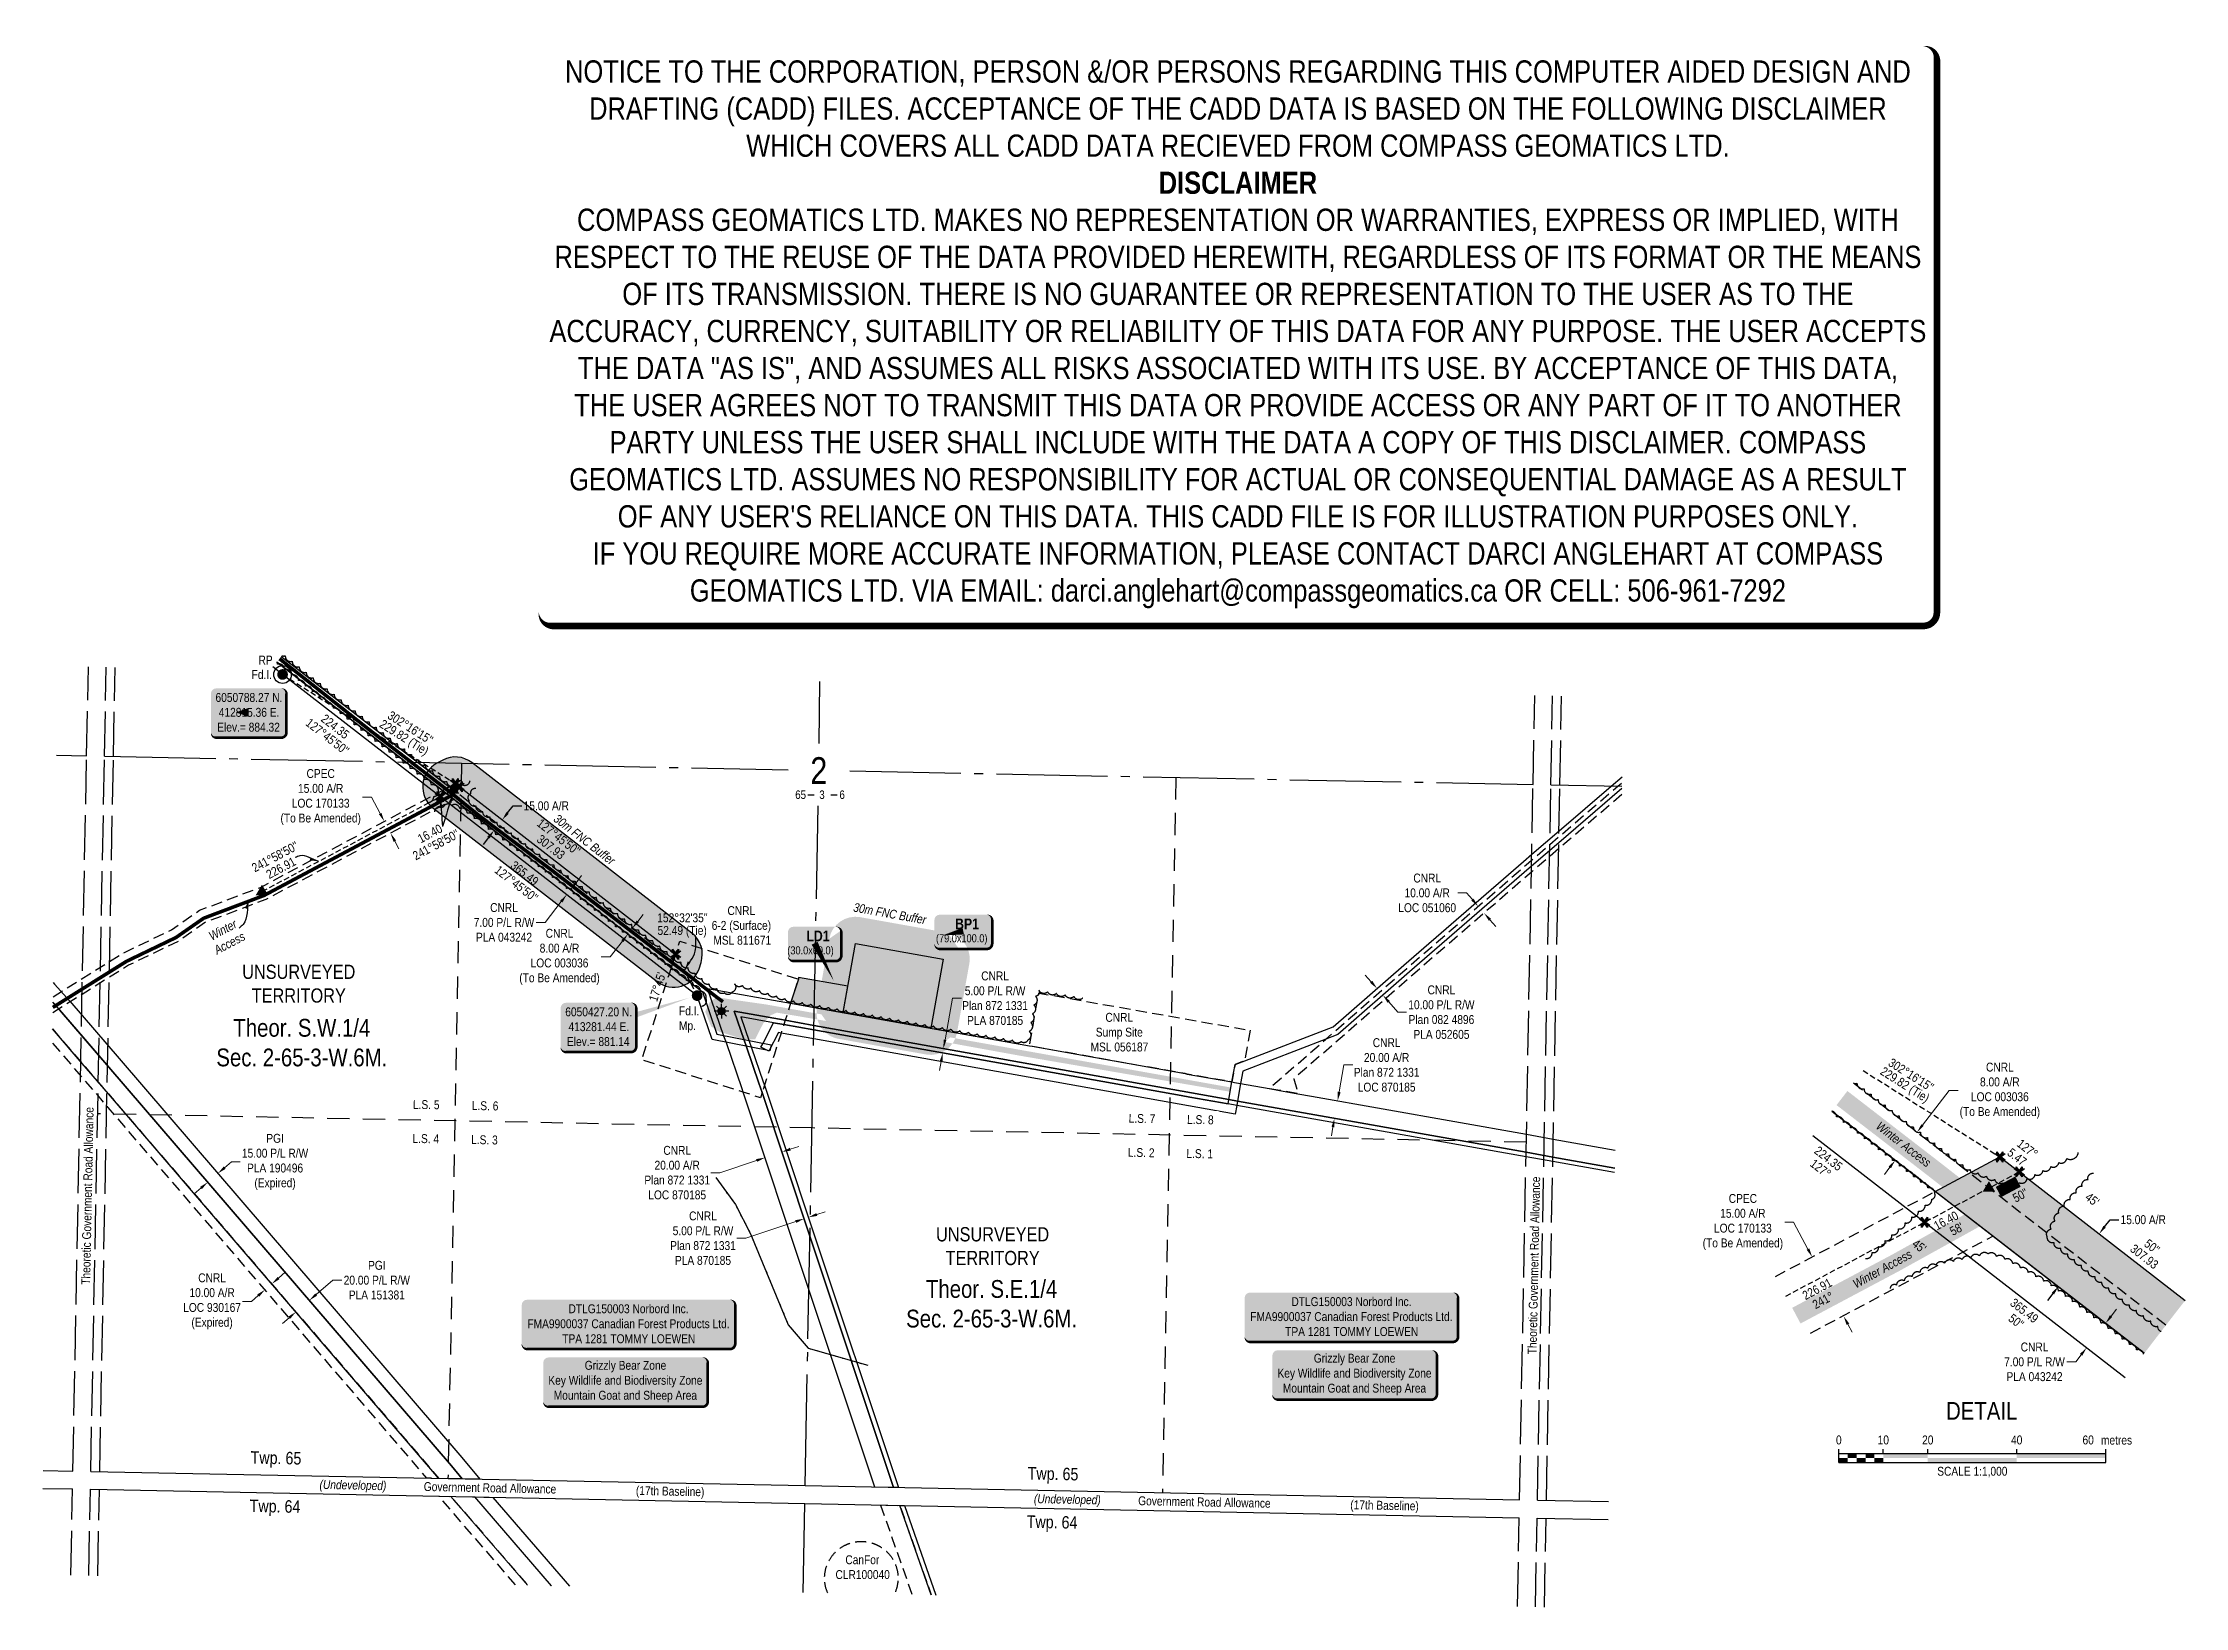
# Model space of a CAD drawing. Extents: x 412546 to 414954, y 6049740 to 6051498.
import ezdxf
from ezdxf.enums import TextEntityAlignment as Align

# ---------------------------------------------------------------- set-up
doc = ezdxf.new("R2010")
doc.units = 0
doc.header["$LTSCALE"] = 5
doc.header["$PDSIZE"] = 50
for name, pattern in [('0', [1, 1, 0]), ('foc-ACCESSROAD', [3.75, 2.5, -1.25]), ('foc-LSD', [8, 5, -3]), ('foc-QUARTERLINE', [33, 25, -3, 2, -3]), ('foc-TIELINE', [1.875, 1.25, -0.625]), ('foc-TRAV', [1.875, 1.25, -0.625]), ('foc-UNSURVEYED', [12.5, 10, -2.5]), ('foc-WHEELTRACKS', [2, 0.4, -1.6])]:
    doc.linetypes.add(name, pattern=pattern)
doc.layers.get('Defpoints').update_dxf_attribs({"color": 9})
for name, color, linetype in [('10', 1, 'Continuous'), ('35', 37, 'Continuous'), ('9', 3, 'Continuous'), ('AS-ROADS', 254, 'Continuous'), ('AS-WILDLIFE-BLOCK', 131, 'Continuous'), ('C-AR', 13, 'foc-ACCESSROAD'), ('C-RW', 13, 'Continuous'), ('C-SYMBOL', 7, 'Continuous'), ('D-TXT', 6, 'Continuous'), ('DETAIL-T', 7, 'Continuous'), ('F-AR', 190, 'foc-ACCESSROAD'), ('F-RW', 190, 'Continuous'), ('F-WS', 190, 'foc-ACCESSROAD'), ('F-WS-S', 190, 'Continuous'), ('L-BD', 7, 'Continuous'), ('L-BD1', 253, 'Continuous'), ('L-MON', 1, 'Continuous'), ('L-QSEC', 8, 'foc-QUARTERLINE'), ('L-ROAD-T', 7, 'Continuous'), ('L-SEC', 7, 'Continuous'), ('L-SECLBL', 7, 'Continuous'), ('L-SECTION-LSD', 7, 'foc-LSD'), ('L-TIE', 7, 'foc-TIELINE'), ('L-UNS-T', 3, 'Continuous'), ('L-USEC', 7, 'foc-UNSURVEYED'), ('P-BUFFER-H 30m', 51, 'Continuous'), ('P-BUFFER-T', 40, 'Continuous'), ('P-PROPOSED', 10, 'Continuous'), ('P-PROPOSED-H', 21, 'Continuous'), ('P-TEMP-BLOCKS', 250, 'Continuous'), ('P-TEMP-H', 41, 'Continuous'), ('P-TEMP_LOG DECK', 46, 'Continuous'), ('P-TRAV', 4, 'foc-TRAV'), ('P-TXT', 4, 'Continuous'), ('T-BUSH', 110, '0'), ('T-WATER-P3', 160, 'foc-WHEELTRACKS')]:
    doc.layers.add(name, color=color, linetype=linetype)
for name, color, linetype, lineweight in [('C-AR-T', 13, 'Continuous', 9), ('F-AR-T', 190, 'Continuous', 9), ('F-FLOWLINE-T', 190, 'Continuous', 9), ('F-RW-T', 190, 'Continuous', 9), ('F-WS-T', 190, 'Continuous', 9), ('T-TEXT', 48, 'Continuous', 18)]:
    doc.layers.add(name, color=color, linetype=linetype, lineweight=lineweight)
doc.layers.add('DISCLAIMER', color=7, linetype='Continuous', plot=False)
doc.styles.add('100L', font='ARIALN.TTF', dxfattribs={"height": 11})
doc.styles.add('175L', font='ARIALN.TTF', dxfattribs={"height": 20})
doc.styles.add('80', font='ARIALN.TTF', dxfattribs={"height": 10})
doc.styles.add('80CG', font='ARIALN.TTF', dxfattribs={"height": 10})
doc.styles.add('80L', font='ARIALN.TTF', dxfattribs={"height": 10})
doc.styles.add('80LS', font='ARIALNI.TTF', dxfattribs={"height": 10})
doc.styles.add('BOLD', font='ARIALNB.TTF')
doc.styles.add('foc-LtypeFont', font='ARIALN.TTF', dxfattribs={"height": 7.35})
doc.styles.add('SIMPLEX', font='ARIALN.TTF')
doc.linetypes.add('foc-TOPO-flowdirection-NOLINE', pattern='A,0,[">",foc-LtypeFont,S=0.3,R=0,X=0,Y=-0.945],-20,[">",foc-LtypeFont,S=0.3,R=0,X=0,Y=-0.945],0', length=20)
doc.dimstyles.new('Compass 5 000', dxfattribs={"dimscale": 5, "dimtxt": 9, "dimasz": 2, "dimexe": 0.2, "dimexo": 0.0625, "dimgap": 0.5, "dimtad": 0, "dimtih": 1, "dimtoh": 1, "dimzin": 0, "dimdsep": 46, "dimtxsty": '80CG', "dimcen": 0.1, "dimse1": 1, "dimse2": 1, "dimclrd": 256, "dimclrt": 256, "dimaunit": 1, "dimadec": 4, "dimazin": 0, "dimtfac": 0.06, "dimtofl": 0, "dimtmove": 0, "dimatfit": 1, "dimfxl": 0.2, "dimtolj": 1, "dimtzin": 0, "dimlwd": -1, "dimarcsym": 0})

msp = doc.modelspace()

# ---------------------------------------------------------------- texts
at = {"layer": 'C-SYMBOL', "color": 3, "char_height": 19.99119, "width": 190.41624, "attachment_point": 2, "style": '175L'}
for s, insert in [('Theor. S.W.1/4 \\PSec. 2-65-3-W.6M.', (412836.994, 6050401.068)), ('Theor. S.E.1/4 \\PSec. 2-65-3-W.6M.', (413612.484, 6050107.473))]:
    msp.add_mtext(s, dxfattribs=dict(at, insert=insert))
at = {"layer": 'D-TXT', "color": 3, "char_height": 13.9938, "attachment_point": 1, "rotation": 358.860633, "style": '80L'}
for s, width, insert in [('Twp. 65', 56.4971, (412779.601, 6049915.149)), ('Twp. 65', 56.4971, (413653.204, 6049897.318)), ('Twp. 64', 56.37301, (412778.52, 6049860.789)), ('Twp. 64', 56.37301, (413652.123, 6049842.959))]:
    msp.add_mtext_dynamic_manual_height_columns(s, width=width, gutter_width=47.479, heights=[0], dxfattribs=dict(at, insert=insert))
at = {"layer": 'DETAIL-T', "color": 3, "insert": (414725.631, 6049960.457), "char_height": 20, "width": 223.85802, "attachment_point": 5, "style": '80CG'}
msp.add_mtext('DETAIL', dxfattribs=at)
at = {"layer": 'F-WS-T', "char_height": 9.9956, "attachment_point": 1, "style": '80L'}
for s, width, gutter_width, insert in [('\\pi18.01955;CNRL\\P\\pi0.25453;6-2 (Surface) \\P\\pi2.12955;MSL 811671', 66.22362, 50, (413297.502, 6050527.846)), ('\\pi17.15363;CNRL\\P\\pi6.33984;Sump Site\\P\\pi0.47612;MSL 056187', 64.49178, 49.978, (413723.243, 6050407.829))]:
    msp.add_mtext_dynamic_manual_height_columns(s, width=width, gutter_width=gutter_width, heights=[0], dxfattribs=dict(at, insert=insert))
at = {"layer": 'F-WS-T', "insert": (413436.642, 6049798.026), "char_height": 9.9956, "width": 60.63945, "attachment_point": 1, "style": '80L'}
msp.add_mtext('\\pi11.42628;CanFor\\P\\pi0.32271;CLR100040', dxfattribs=at)
at = {"layer": 'L-BD', "style": '80L'}
for s, height, rotation, p in [("127°45'50''", 9.99563, 322.2355, (412865.824, 6050718.496)), ('224.35', 9.9956, 322.2355, (412874.547, 6050729.756)), ('229.82 (Tie)', 9.9956, 327.7286, (412951.481, 6050716.557)), ("302°16'15''", 9.9956, 327.7286, (412959.086, 6050728.601)), ("241°58'50''", 9.9956, 28.0197, (412987.791, 6050596.87)), ('16.40', 9.9956, 28.0197, (412981.1, 6050609.445)), ("241°58'50''", 9.99563, 28.0197, (412806.828, 6050583.395)), ('226.91', 9.9956, 28.0197, (412813.52, 6050570.821)), ("127°45'50''", 9.99563, 322.2355, (413078.274, 6050552.984)), ('365.49', 9.9956, 322.2355, (413087.456, 6050564.837)), ("17°45'", 9.9956, 72.245, (413236.607, 6050437.077)), ('229.82 (Tie)', 9.9956, 327.7286, (414638.653, 6050326.158)), ("302°16'15''", 9.9956, 327.7286, (414646.258, 6050338.202)), ('224.35', 9.9956, 322.2355, (414553.339, 6050244.144)), ('127°', 9.9956, 322.2355, (414544.616, 6050232.883)), ('50"', 9.9956, 28.0197, (414768.908, 6050202.725)), ('16.40', 9.9956, 28.0197, (414685.551, 6050174.389)), ("58'", 9.9956, 28.0197, (414697.354, 6050164.905)), ("45'", 9.9956, 322.2355, (414655.372, 6050145.647)), ('226.91', 9.9912, 28.0197, (414540.598, 6050097.397)), ('241°', 9.9912, 28.0197, (414547.287, 6050084.828)), ('365.49', 9.9956, 322.2355, (414773.515, 6050073.089)), ('50"', 9.9956, 322.2355, (414764.333, 6050061.236))]:
    msp.add_text(s, height=height, rotation=rotation, dxfattribs=at).set_placement(p, align=Align.MIDDLE)
at = {"layer": 'L-BD', "insert": (413235.888, 6050519.752), "char_height": 9.9956, "width": 56.28257, "attachment_point": 1, "line_spacing_factor": 0.855, "style": '80L'}
msp.add_mtext("\\pi0.66362;152°32'35'' \\P\\pi1.03181;52.49 (Tie)", dxfattribs=at)
at = {"layer": 'L-BD', "insert": (414753.088, 6050216.714), "char_height": 9.9956, "width": 21.84345, "attachment_point": 2, "rotation": 28.0197, "style": '80L', "bg_fill": 1, "box_fill_scale": 1.15, "bg_fill_color": 21, "bg_fill_transparency": 0}
msp.add_mtext('7.72', dxfattribs=at)
at = {"layer": 'L-BD1', "style": '80L'}
for s, p in [("127°45'50''", (413125.83, 6050605.6)), ('307.93', (413117.107, 6050594.34)), ('5.47', (414765.256, 6050245.73)), ('127°', (414777.16, 6050255.238)), ("45'", (414849.892, 6050198.046)), ('307.93', (414908.455, 6050133.887)), ("50''", (414917.178, 6050145.147))]:
    msp.add_text(s, height=9.9956, rotation=322.2355, dxfattribs=at).set_placement(p, align=Align.MIDDLE)
at = {"layer": 'L-MON', "char_height": 9.9956, "attachment_point": 1, "style": '80L'}
for s, width, insert in [('Fd.I.', 5.16712, (412780.568, 6050793.255)), ('Fd.I. \\PMp.', 22.03436, (413261.028, 6050415.112))]:
    msp.add_mtext_dynamic_manual_height_columns(s, width=width, gutter_width=49.978, heights=[0], dxfattribs=dict(at, insert=insert))
at = {"layer": 'L-ROAD-T', "style": '80L'}
for s, rotation, p in [('Theoretic Government Road Allowance', 88.856077, (412595.954, 6050202.1)), ('Theoretic Government Road Allowance', 88.856077, (414222.211, 6050123.892)), ('Government Road Allowance', 358.860633, (413048.572, 6049873.9)), ('(17th Baseline)', 358.860633, (413251.069, 6049870.143)), ('Government Road Allowance', 358.860633, (413851.742, 6049857.937)), ('(17th Baseline)', 358.860633, (414054.239, 6049854.18))]:
    msp.add_text(s, height=9.9956, rotation=rotation, dxfattribs=at).set_placement(p, align=Align.MIDDLE_CENTER)
at = {"layer": 'L-UNS-T', "color": 3, "char_height": 15.99295, "attachment_point": 5, "style": '80L'}
for insert in [(412833.562, 6050440.592), (413613.617, 6050145.487)]:
    msp.add_mtext_dynamic_manual_height_columns('UNSURVEYED TERRITORY', width=126.35808, gutter_width=47.479, heights=[0], dxfattribs=dict(at, insert=insert))
at = {"layer": 'P-BUFFER-T', "char_height": 9.9956, "attachment_point": 1, "style": '80L'}
for insert, rotation in [((413125.17, 6050632.027), 322.235448), ((413458.268, 6050531.723), 349.871082)]:
    msp.add_mtext_dynamic_manual_height_columns('{\\fArial Narrow|b0|i1|c0|p34;30m FNC Buffer}', width=83.81478, gutter_width=49.978, heights=[0], dxfattribs=dict(at, insert=insert, rotation=rotation))
at = {"layer": 'T-TEXT', "style": '80LS'}
for p in [(412894.483, 6049876.965), (413697.653, 6049861.002)]:
    msp.add_text('(Undeveloped)', height=9.9956, rotation=358.860633, dxfattribs=at).set_placement(p, align=Align.MIDDLE_CENTER)
at = {"layer": 'T-TEXT', "char_height": 9.9956, "attachment_point": 1, "style": '80L'}
for s, width, insert, rotation in [('\\pi2.17046;{\\fArial Narrow|b0|i1|c0|p34;Winter \\P\\pi0.04998;Access}', 36.98684, (412729.232, 6050496.744), 28.018939), ('\\pi0.7659;{\\fArial Narrow|b0|i1|c0|p34;Winter Access}', 73.25326, (414611.371, 6050286.862), 322.338424), ('\\pi0.7659;{\\fArial Narrow|b0|i1|c0|p34;Winter Access}', 73.25326, (414578.824, 6050106.25), 28.977091)]:
    msp.add_mtext_dynamic_manual_height_columns(s, width=width, gutter_width=49.978, heights=[0], dxfattribs=dict(at, insert=insert, rotation=rotation))

# ---------------------------------------------------------------- blocks, each defined once
blk = doc.blocks.new('L-SECLBL')
at = {"layer": '9', "color": 7}
for p, q in [((-5.1, -27.8), (-12.3, -27.8)), ((20.7, -27.8), (13.5, -27.8))]:
    blk.add_line(p, q, dxfattribs=at)
at = {"layer": '10', "color": 2, "style": 'SIMPLEX'}
blk.add_attdef('SEC', text='', height=30, dxfattribs=at).set_placement((0, 0), align=Align.MIDDLE)
at = {"layer": '10', "color": 5, "style": '80L'}
blk.add_attdef('TWP', text='', height=9.5, dxfattribs=at).set_placement((-14.4, -27.4), align=Align.MIDDLE_RIGHT)
blk.add_attdef('RGE', text='', height=9.5, dxfattribs=at).set_placement((3.6, -27.4), align=Align.MIDDLE_CENTER)
blk.add_attdef('MER', text='', height=9.5, dxfattribs=at).set_placement((23.2, -27.4), align=Align.MIDDLE_LEFT)
blk = doc.blocks.new('GAS')
h = blk.add_hatch(color=255)
h.dxf.hatch_style = 1
edge = h.paths.add_edge_path()
edge.add_arc((0, 0), 0.9, 0, 360)
for p, q in [((-0.81, 0), (-1.62, 0)), ((-0.57, 0.57), (-1.14, 1.14)), ((0, 0.81), (0, 1.62)), ((0.57, 0.57), (1.14, 1.14)), ((1.62, 0), (0.81, 0)), ((-0.57, -0.57), (-1.14, -1.14)), ((0, -0.81), (0, -1.62)), ((1.14, -1.14), (0.57, -0.57))]:
    blk.add_line(p, q)
blk.add_circle((0, 0), 0.8)
blk = doc.blocks.new('*U38')
h = blk.add_hatch(color=255)
edge = h.paths.add_edge_path()
edge.add_line((-114, -28.5), (114, -28.5))
edge.add_arc((114, -22.5), 6, 270, 360)
edge.add_line((120, -22.5), (120, 21))
edge.add_arc((114, 21), 6, 0, 90)
edge.add_line((114, 27), (-114, 27))
edge.add_arc((-114, 21), 6, 90, 180)
edge.add_line((-120, 21), (-120, -22.5))
edge.add_arc((-114, -22.5), 6, 180, 270)
at = {"color": 44, "flags": 128}
blk.add_lwpolyline([(-114, -28.5, 3, 3, 0), (114, -28.5, 3, 3, 0.414214), (120, -22.5, 3, 3, 0), (120, 21, 3, 0, 0.414214), (114, 27, 0, 0, 0), (-114, 27, 0, 0, 0.414214), (-120, 21, 0, 0, 0), (-120, -22.5, 0, 3, 0.414214)], format="xyseb", close=True, dxfattribs=at)
at = {"color": 44, "style": '80'}
blk.add_attdef('ENTER_TEXT_001', (-36, -5), '', height=10, dxfattribs=at)
blk = doc.blocks.new('*D39')
at = {"layer": 'Defpoints', "color": 0, "transparency": 16777216}
for p in [(413134.8, 6050540.8), (413167.7, 6050515.4), (413171.9, 6050520.9)]:
    blk.add_point(p, dxfattribs=at)
at = {"layer": 'F-AR-T', "transparency": 16777216}
for p, q in [((413145.3, 6050554.2), (413151.4, 6050562.1)), ((413128.7, 6050532.9), (413110.6, 6050509.5)), ((413110.6, 6050509.5), (413100.6, 6050509.5))]:
    blk.add_line(p, q, dxfattribs=at)
for points in [[(413127.4, 6050533.9), (413130, 6050531.9), (413134.8, 6050540.8)], [(413143.9, 6050555.2), (413146.6, 6050553.2), (413139.1, 6050546.3)]]:
    blk.add_solid(points, dxfattribs=at)
at = {"layer": 'F-AR-T', "transparency": 16777216, "insert": (413064.3, 6050509.5), "char_height": 10, "attachment_point": 5, "style": '80CG'}
blk.add_mtext('\\A1;CNRL\\P7.00 P/L R/W\\PPLA 043242', dxfattribs=at)
blk = doc.blocks.new('fdia')
at = {"color": 255, "const_width": 1}
blk.add_lwpolyline([(-0.5, 0, 1), (0.5, 0, 1)], format="xyb", close=True, dxfattribs=at)
blk = doc.blocks.new('Fdiaa')
blk.add_blockref('fdia', (0, 0))
blk = doc.blocks.new('fdib')
at = {"color": 1, "const_width": 1.6}
blk.add_lwpolyline([(-0.4, 0, 1), (0.4, 0, 1)], format="xyb", close=True, dxfattribs=at)
at = {"color": 1}
blk.add_circle((0, 0), 0.8, dxfattribs=at)
blk = doc.blocks.new('Fdibb')
blk.add_blockref('fdib', (0, 0))
blk = doc.blocks.new('fdicc')
for name in ['Fdibb', 'Fdiaa']:
    blk.add_blockref(name, (0, 0))
blk = doc.blocks.new('FDI')
blk.add_blockref('fdicc', (0, 0))
blk = doc.blocks.new('*D40')
at = {"layer": 'Defpoints', "color": 0, "transparency": 16777216}
for p in [(413062.3, 6050624.8), (413106.2, 6050590.7), (413097.1, 6050578.9)]:
    blk.add_point(p, dxfattribs=at)
at = {"layer": 'P-TXT', "transparency": 16777216}
for p, q in [((413068.4, 6050632.7), (413074.5, 6050640.6)), ((413074.5, 6050640.6), (413084.5, 6050640.6)), ((413047, 6050605.1), (413040.8, 6050597.1))]:
    blk.add_line(p, q, dxfattribs=at)
for points in [[(413067.1, 6050633.7), (413069.7, 6050631.7), (413062.3, 6050624.8)], [(413045.6, 6050606.1), (413048.3, 6050604), (413053.1, 6050613)]]:
    blk.add_solid(points, dxfattribs=at)
at = {"layer": 'P-TXT', "transparency": 16777216, "insert": (413111.8, 6050640.6), "char_height": 10, "attachment_point": 5, "style": '80CG'}
blk.add_mtext('\\A1;15.00 A/R', dxfattribs=at)
blk = doc.blocks.new('TEMP')
h = blk.add_hatch(color=255)
h.dxf.hatch_style = 1
h.paths.add_polyline_path([(0, 0.25), (-0.67, 1.15), (-0.67, 0.67), (-1.15, 0.67), (-0.25, 0), (-1.15, -0.67), (-0.67, -0.67), (-0.67, -1.15), (0, -0.25), (0.67, -1.15), (0.67, -0.67), (1.15, -0.67), (0.25, 0), (1.15, 0.67), (0.67, 0.67), (0.67, 1.15)])
h.paths.add_polyline_path([(0.57, 0.85), (0.57, 0.57), (0.85, 0.57), (0.08, 0), (0.85, -0.57), (0.57, -0.57), (0.57, -0.85), (0, -0.08), (-0.57, -0.85), (-0.57, -0.57), (-0.85, -0.57), (-0.08, 0), (-0.85, 0.57), (-0.57, 0.57), (-0.57, 0.85), (0, 0.08)], flags=16)
h = blk.add_hatch(color=1)
h.dxf.hatch_style = 1
h.paths.add_polyline_path([(0, 0.08), (-0.57, 0.85), (-0.57, 0.57), (-0.85, 0.57), (-0.08, 0), (-0.85, -0.57), (-0.57, -0.57), (-0.57, -0.85), (0, -0.08), (0.57, -0.85), (0.57, -0.57), (0.85, -0.57), (0.08, 0), (0.85, 0.57), (0.57, 0.57), (0.57, 0.85)])
at = {"color": 1}
for p, q in [((-0.08, 0), (0.08, 0)), ((0, 0.08), (0, -0.08))]:
    blk.add_line(p, q, dxfattribs=at)
at = {"color": 255, "flags": 128}
blk.add_lwpolyline([(-0.25, 0), (-1.15, 0.67), (-0.67, 0.67), (-0.67, 1.15), (0, 0.25), (0.67, 1.15), (0.67, 0.67), (1.15, 0.67), (0.25, 0), (1.15, -0.67), (0.67, -0.67), (0.67, -1.15), (0, -0.25), (-0.67, -1.15), (-0.67, -0.67), (-1.15, -0.67)], close=True, dxfattribs=at)
at = {"color": 1, "flags": 128}
blk.add_lwpolyline([(-0.08, 0), (-0.85, 0.57), (-0.57, 0.57), (-0.57, 0.85), (0, 0.08), (0.57, 0.85), (0.57, 0.57), (0.85, 0.57), (0.08, 0), (0.85, -0.57), (0.57, -0.57), (0.57, -0.85), (0, -0.08), (-0.57, -0.85), (-0.57, -0.57), (-0.85, -0.57)], close=True, dxfattribs=at)
blk = doc.blocks.new('*U41')
h = blk.add_hatch(color=254)
edge = h.paths.add_edge_path()
edge.add_line((-36.5, -28.5), (36.5, -28.5))
edge.add_arc((36.5, -22.5), 6, 270, 360)
edge.add_line((42.5, -22.5), (42.5, 21))
edge.add_arc((36.5, 21), 6, 0, 90)
edge.add_line((36.5, 27), (-36.5, 27))
edge.add_arc((-36.5, 21), 6, 90, 180)
edge.add_line((-42.5, 21), (-42.5, -22.5))
edge.add_arc((-36.5, -22.5), 6, 180, 270)
at = {"color": 1, "flags": 128}
blk.add_lwpolyline([(-36.5, -28.5, 3, 3, 0), (36.5, -28.5, 3, 3, 0.414214), (42.5, -22.5, 3, 3, 0), (42.5, 21, 3, 0, 0.414214), (36.5, 27, 0, 0, 0), (-36.5, 27, 0, 0, 0.414214), (-42.5, 21, 0, 0, 0), (-42.5, -22.5, 0, 3, 0.414214)], format="xyseb", close=True, dxfattribs=at)
blk.add_lwpolyline([(-14.6, 0, 0, 10, 0), (0, 0, 5, 5, 0)], format="xyseb", dxfattribs=at)
at = {"color": 1, "style": '80'}
blk.add_attdef('ENTER_TEXT_001', (-36, -5), '', height=10, dxfattribs=at)
blk = doc.blocks.new('*U42')
at = {"layer": '35', "color": 3}
blk.add_circle((0, 0), 10, dxfattribs=at)
at = {"layer": '35', "color": 3, "style": '80'}
blk.add_attdef('RP_001', (-27.1, 11.2), '', height=10, dxfattribs=at)
blk = doc.blocks.new('*U43')
h = blk.add_hatch(color=254)
edge = h.paths.add_edge_path()
edge.add_line((-36.5, -28.5), (36.5, -28.5))
edge.add_arc((36.5, -22.5), 6, 270, 360)
edge.add_line((42.5, -22.5), (42.5, 21))
edge.add_arc((36.5, 21), 6, 0, 90)
edge.add_line((36.5, 27), (-36.5, 27))
edge.add_arc((-36.5, 21), 6, 90, 180)
edge.add_line((-42.5, 21), (-42.5, -22.5))
edge.add_arc((-36.5, -22.5), 6, 180, 270)
at = {"color": 1, "flags": 128}
blk.add_lwpolyline([(-36.5, -28.5, 3, 3, 0), (36.5, -28.5, 3, 3, 0.414214), (42.5, -22.5, 3, 3, 0), (42.5, 21, 3, 0, 0.414214), (36.5, 27, 0, 0, 0), (-36.5, 27, 0, 0, 0.414214), (-42.5, 21, 0, 0, 0), (-42.5, -22.5, 0, 3, 0.414214)], format="xyseb", close=True, dxfattribs=at)
blk.add_lwpolyline([(102.9, 32.8, 0, 10, 0), (0, 0, 5, 5, 0)], format="xyseb", dxfattribs=at)
at = {"color": 1, "style": '80'}
blk.add_attdef('ENTER_TEXT_001', (-36, -5), '', height=10, dxfattribs=at)
blk = doc.blocks.new('*D44')
at = {"layer": 'Defpoints', "color": 0, "transparency": 16777216}
for p in [(413203.6, 6050496.4), (413218.8, 6050484.6), (413223.7, 6050490.9)]:
    blk.add_point(p, dxfattribs=at)
at = {"layer": 'F-AR-T', "transparency": 16777216}
for p, q in [((413214.6, 6050510.6), (413220.7, 6050518.5)), ((413197.4, 6050488.5), (413183.7, 6050470.8)), ((413183.7, 6050470.8), (413173.7, 6050470.8))]:
    blk.add_line(p, q, dxfattribs=at)
for points in [[(413213.3, 6050511.6), (413215.9, 6050509.6), (413208.4, 6050502.7)], [(413196.1, 6050489.5), (413198.7, 6050487.5), (413203.6, 6050496.4)]]:
    blk.add_solid(points, dxfattribs=at)
at = {"layer": 'F-AR-T', "transparency": 16777216, "insert": (413126.7, 6050470.8), "char_height": 10, "attachment_point": 5, "style": '80CG'}
blk.add_mtext('\\A1;CNRL\\P8.00 A/R\\PLOC 003036\\P(To Be Amended)', dxfattribs=at)
blk = doc.blocks.new('STRIA')
blk.add_hatch(color=255).paths.add_polyline_path([(-0.04, 1.52), (-1.47, -0.87), (1.39, -0.87)])
blk = doc.blocks.new('STRIAA')
blk.add_blockref('STRIA', (0, 0))
blk = doc.blocks.new('STRIB')
at = {"color": 1}
blk.add_solid([(-1.12, -0.67), (-0.04, 1.13), (1.04, -0.67)], dxfattribs=at)
blk = doc.blocks.new('STRIBB')
blk.add_blockref('STRIB', (0, 0))
blk = doc.blocks.new('STRICC')
for name in ['STRIAA', 'STRIBB']:
    blk.add_blockref(name, (0, 0))
blk = doc.blocks.new('fdspike')
blk.add_blockref('STRICC', (0, 0))
blk = doc.blocks.new('*D45')
at = {"layer": 'C-AR-T', "transparency": 16777216}
for p, q in [((412915.2, 6050650.4), (412905.2, 6050650.4)), ((412925, 6050631.9), (412915.2, 6050650.4)), ((412941.5, 6050600.9), (412946.2, 6050592.1))]:
    blk.add_line(p, q, dxfattribs=at)
for points in [[(412926.5, 6050632.7), (412923.6, 6050631.2), (412929.7, 6050623.1)], [(412943, 6050601.7), (412940.1, 6050600.1), (412936.8, 6050609.8)]]:
    blk.add_solid(points, dxfattribs=at)
at = {"layer": 'Defpoints', "color": 0, "transparency": 16777216}
for p in [(412936.8, 6050609.8), (412807.4, 6050558), (412814.5, 6050544.6)]:
    blk.add_point(p, dxfattribs=at)
at = {"layer": 'C-AR-T', "transparency": 16777216, "insert": (412858.2, 6050650.4), "char_height": 10, "attachment_point": 5, "style": '80CG'}
blk.add_mtext('\\A1;CPEC\\P15.00 A/R\\PLOC 170133\\P(To Be Amended)', dxfattribs=at)
blk = doc.blocks.new('*D48')
at = {"layer": 'Defpoints', "color": 0, "transparency": 16777216}
for p in [(414854, 6050067.5), (414832.5, 6050039.9), (414843.5, 6050031.3)]:
    blk.add_point(p, dxfattribs=at)
at = {"layer": 'F-AR-T', "transparency": 16777216}
for p, q in [((414871.1, 6050066.9), (414877.2, 6050074.8)), ((414831.3, 6050015.5), (414821.3, 6050015.5)), ((414837.4, 6050023.4), (414831.3, 6050015.5))]:
    blk.add_line(p, q, dxfattribs=at)
for points in [[(414869.8, 6050067.9), (414872.4, 6050065.9), (414865, 6050059)], [(414836.1, 6050024.5), (414838.7, 6050022.4), (414843.5, 6050031.3)]]:
    blk.add_solid(points, dxfattribs=at)
at = {"layer": 'F-AR-T', "transparency": 16777216, "insert": (414785, 6050015.5), "char_height": 10, "attachment_point": 5, "style": '80CG'}
blk.add_mtext('\\A1;CNRL\\P7.00 P/L R/W\\PPLA 043242', dxfattribs=at)
blk = doc.blocks.new('*D47')
at = {"layer": 'Defpoints', "color": 0, "transparency": 16777216}
for p in [(414857.7, 6050159.5), (414881.9, 6050140.7), (414836, 6050081.5)]:
    blk.add_point(p, dxfattribs=at)
at = {"layer": 'P-TXT', "transparency": 16777216}
for p, q in [((414863.8, 6050167.4), (414869.9, 6050175.3)), ((414869.9, 6050175.3), (414879.9, 6050175.3)), ((414805.6, 6050092.3), (414799.5, 6050084.4))]:
    blk.add_line(p, q, dxfattribs=at)
for points in [[(414862.5, 6050168.4), (414865.1, 6050166.4), (414857.7, 6050159.5)], [(414804.3, 6050093.3), (414807, 6050091.3), (414811.8, 6050100.2)]]:
    blk.add_solid(points, dxfattribs=at)
at = {"layer": 'P-TXT', "transparency": 16777216, "insert": (414907.2, 6050175.3), "char_height": 10, "attachment_point": 5, "style": '80CG'}
blk.add_mtext('\\A1;15.00 A/R', dxfattribs=at)
blk = doc.blocks.new('*D46')
at = {"layer": 'C-AR-T', "transparency": 16777216}
for p, q in [((414514.1, 6050172.7), (414504.1, 6050172.7)), ((414530.3, 6050142.3), (414514.1, 6050172.7)), ((414575.2, 6050057.9), (414579.9, 6050049))]:
    blk.add_line(p, q, dxfattribs=at)
for points in [[(414531.7, 6050143.1), (414528.8, 6050141.5), (414535, 6050133.5)], [(414576.7, 6050058.6), (414573.7, 6050057.1), (414570.5, 6050066.7)]]:
    blk.add_solid(points, dxfattribs=at)
at = {"layer": 'Defpoints', "color": 0, "transparency": 16777216}
for p in [(414517, 6050124), (414552.6, 6050057.1), (414570.5, 6050066.7)]:
    blk.add_point(p, dxfattribs=at)
at = {"layer": 'C-AR-T', "transparency": 16777216, "insert": (414457.1, 6050172.7), "char_height": 10, "attachment_point": 5, "style": '80CG'}
blk.add_mtext('\\A1;CPEC\\P15.00 A/R\\PLOC 170133\\P(To Be Amended)', dxfattribs=at)
blk = doc.blocks.new('*D49')
at = {"layer": 'Defpoints', "color": 0, "transparency": 16777216}
for p in [(414635.3, 6050287.5), (414653, 6050273.8), (414610.7, 6050255.8)]:
    blk.add_point(p, dxfattribs=at)
at = {"layer": 'F-AR-T', "transparency": 16777216}
for p, q in [((414659.1, 6050281.7), (414689, 6050320.4)), ((414689, 6050320.4), (414699, 6050320.4)), ((414622.3, 6050234.2), (414616.2, 6050226.3))]:
    blk.add_line(p, q, dxfattribs=at)
for points in [[(414657.8, 6050282.7), (414660.4, 6050280.7), (414653, 6050273.8)], [(414621, 6050235.2), (414623.6, 6050233.2), (414628.4, 6050242.1)]]:
    blk.add_solid(points, dxfattribs=at)
at = {"layer": 'F-AR-T', "transparency": 16777216, "insert": (414746, 6050320.4), "char_height": 10, "attachment_point": 5, "style": '80CG'}
blk.add_mtext('\\A1;CNRL\\P8.00 A/R\\PLOC 003036\\P(To Be Amended)', dxfattribs=at)
blk = doc.blocks.new('*U61')
h = blk.add_hatch(color=255)
edge = h.paths.add_edge_path()
edge.add_line((-86.5, -28.5), (86.5, -28.5))
edge.add_arc((86.5, -22.5), 6, 270, 360)
edge.add_line((92.5, -22.5), (92.5, 21))
edge.add_arc((86.5, 21), 6, 0, 90)
edge.add_line((86.5, 27), (-86.5, 27))
edge.add_arc((-86.5, 21), 6, 90, 180)
edge.add_line((-92.5, 21), (-92.5, -22.5))
edge.add_arc((-86.5, -22.5), 6, 180, 270)
at = {"color": 131, "flags": 128}
blk.add_lwpolyline([(-86.5, -28.5, 3, 3, 0), (86.5, -28.5, 3, 3, 0.414214), (92.5, -22.5, 3, 3, 0), (92.5, 21, 3, 0, 0.414214), (86.5, 27, 0, 0, 0), (-86.5, 27, 0, 0, 0.414214), (-92.5, 21, 0, 0, 0), (-92.5, -22.5, 0, 3, 0.414214)], format="xyseb", close=True, dxfattribs=at)
at = {"color": 131, "style": '80'}
blk.add_attdef('ENTER_TEXT_001', (-36, -5), '', height=10, dxfattribs=at)
blk = doc.blocks.new('*D50')
at = {"layer": 'Defpoints', "color": 0, "transparency": 16777216}
for p in [(412721.6, 6050228.8), (412732.9, 6050238.5), (412742.6, 6050227.3)]:
    blk.add_point(p, dxfattribs=at)
at = {"layer": 'F-AR-T', "transparency": 16777216}
for p, q in [((412750.2, 6050233.8), (412757.8, 6050240.3)), ((412757.8, 6050240.3), (412767.8, 6050240.3)), ((412723.7, 6050211), (412716.1, 6050204.5))]:
    blk.add_line(p, q, dxfattribs=at)
for points in [[(412749.1, 6050235.1), (412751.3, 6050232.5), (412742.6, 6050227.3)], [(412722.6, 6050212.2), (412724.7, 6050209.7), (412731.2, 6050217.5)]]:
    blk.add_solid(points, dxfattribs=at)
at = {"layer": 'F-AR-T', "transparency": 16777216, "insert": (412806.9, 6050240.3), "char_height": 10, "attachment_point": 5, "style": '80CG'}
blk.add_mtext('\\A1;PGI\\P15.00 P/L R/W\\PPLA 190496\\P(Expired)', dxfattribs=at)
blk = doc.blocks.new('*D51')
at = {"layer": 'Defpoints', "color": 0, "transparency": 16777216}
for p in [(412803.2, 6050103.1), (412827.8, 6050059.1), (412835.4, 6050065.6)]:
    blk.add_point(p, dxfattribs=at)
at = {"layer": 'F-AR-T', "transparency": 16777216}
for p, q in [((412810.8, 6050109.6), (412818.3, 6050116.2)), ((412780.4, 6050083.5), (412770.4, 6050083.5)), ((412788, 6050090.1), (412780.4, 6050083.5))]:
    blk.add_line(p, q, dxfattribs=at)
for points in [[(412809.7, 6050110.9), (412811.8, 6050108.4), (412803.2, 6050103.1)], [(412786.9, 6050091.3), (412789.1, 6050088.8), (412795.6, 6050096.6)]]:
    blk.add_solid(points, dxfattribs=at)
at = {"layer": 'F-AR-T', "transparency": 16777216, "insert": (412736.1, 6050083.5), "char_height": 10, "attachment_point": 5, "style": '80CG'}
blk.add_mtext('\\A1;CNRL\\P10.00 A/R\\PLOC 930167\\P(Expired)', dxfattribs=at)
blk = doc.blocks.new('*D52')
at = {"layer": 'Defpoints', "color": 0, "transparency": 16777216}
for p in [(413357.8, 6050245.1), (413365.2, 6050222.7), (413384.2, 6050229)]:
    blk.add_point(p, dxfattribs=at)
at = {"layer": 'F-AR-T', "transparency": 16777216}
for p, q in [((413386.2, 6050254.6), (413395.7, 6050257.8)), ((413306.9, 6050228.2), (413296.9, 6050228.2)), ((413348.3, 6050242), (413306.9, 6050228.2))]:
    blk.add_line(p, q, dxfattribs=at)
for points in [[(413347.7, 6050243.5), (413348.8, 6050240.4), (413357.8, 6050245.1)], [(413385.7, 6050256.2), (413386.7, 6050253), (413376.7, 6050251.4)]]:
    blk.add_solid(points, dxfattribs=at)
at = {"layer": 'F-AR-T', "transparency": 16777216, "insert": (413259, 6050228.2), "char_height": 10, "attachment_point": 5, "style": '80CG'}
blk.add_mtext('\\A1;CNRL\\P20.00 A/R\\PPlan 872 1331\\PLOC 870185', dxfattribs=at)
blk = doc.blocks.new('*D53')
at = {"layer": 'Defpoints', "color": 0, "transparency": 16777216}
for p in [(413393.2, 6050202), (413398, 6050203.5), (413401.7, 6050176.4)]:
    blk.add_point(p, dxfattribs=at)
at = {"layer": 'F-AR-T', "transparency": 16777216}
for p, q in [((413392.2, 6050173.2), (413336, 6050154.5)), ((413416, 6050181.1), (413425.4, 6050184.3)), ((413336, 6050154.5), (413326, 6050154.5))]:
    blk.add_line(p, q, dxfattribs=at)
for points in [[(413391.7, 6050174.8), (413392.8, 6050171.7), (413401.7, 6050176.4)], [(413415.4, 6050182.7), (413416.5, 6050179.6), (413406.5, 6050178)]]:
    blk.add_solid(points, dxfattribs=at)
at = {"layer": 'F-AR-T', "transparency": 16777216, "insert": (413288, 6050154.5), "char_height": 10, "attachment_point": 5, "style": '80CG'}
blk.add_mtext('\\A1;CNRL\\P5.00 P/L R/W\\PPlan 872 1331\\PPLA 870185', dxfattribs=at)
blk = doc.blocks.new('*D54')
at = {"layer": 'Defpoints', "color": 0, "transparency": 16777216}
for p in [(412804.5, 6050132.3), (412789.3, 6050119.2), (412845.5, 6050084.6)]:
    blk.add_point(p, dxfattribs=at)
at = {"layer": 'F-RW-T', "transparency": 16777216}
for p, q in [((412853, 6050091.1), (412871.8, 6050107.3)), ((412871.8, 6050107.3), (412881.8, 6050107.3)), ((412822.7, 6050065.1), (412815.1, 6050058.6))]:
    blk.add_line(p, q, dxfattribs=at)
for points in [[(412852, 6050092.4), (412854.1, 6050089.9), (412845.5, 6050084.6)], [(412821.6, 6050066.3), (412823.8, 6050063.8), (412830.3, 6050071.6)]]:
    blk.add_solid(points, dxfattribs=at)
at = {"layer": 'F-RW-T', "transparency": 16777216, "insert": (412921.3, 6050107.3), "char_height": 10, "attachment_point": 5, "style": '80CG'}
blk.add_mtext('\\A1;PGI\\P20.00 P/L R/W\\PPLA 151381', dxfattribs=at)
blk = doc.blocks.new('*D55')
at = {"layer": 'Defpoints', "color": 0, "transparency": 16777216}
for p in [(413558.3, 6050367.7), (413570.2, 6050365.6), (413569.3, 6050360.7)]:
    blk.add_point(p, dxfattribs=at)
at = {"layer": 'F-AR-T', "transparency": 16777216}
for p, q in [((413560.1, 6050377.6), (413568.5, 6050424.3)), ((413568.5, 6050424.3), (413578.5, 6050424.3)), ((413555.7, 6050353), (413553.9, 6050343.1))]:
    blk.add_line(p, q, dxfattribs=at)
for points in [[(413558.5, 6050377.9), (413561.7, 6050377.3), (413558.3, 6050367.7)], [(413554.1, 6050353.3), (413557.3, 6050352.7), (413557.5, 6050362.8)]]:
    blk.add_solid(points, dxfattribs=at)
at = {"layer": 'F-AR-T', "transparency": 16777216, "insert": (413616.4, 6050424.3), "char_height": 10, "attachment_point": 5, "style": '80CG'}
blk.add_mtext('\\A1;CNRL\\P5.00 P/L R/W\\PPlan 872 1331\\PPLA 870185', dxfattribs=at)
blk = doc.blocks.new('*D56')
at = {"layer": 'Defpoints', "color": 0, "transparency": 16777216}
for p in [(414166.2, 6050520), (414081.3, 6050459.7), (414087.8, 6050452.1)]:
    blk.add_point(p, dxfattribs=at)
at = {"layer": 'F-AR-T', "transparency": 16777216}
for p, q in [((414146.5, 6050542.7), (414136.5, 6050542.7)), ((414153.1, 6050535.2), (414146.5, 6050542.7)), ((414172.7, 6050512.5), (414179.3, 6050504.9))]:
    blk.add_line(p, q, dxfattribs=at)
for points in [[(414154.3, 6050536.2), (414151.8, 6050534.1), (414159.6, 6050527.6)], [(414174, 6050513.6), (414171.5, 6050511.4), (414166.2, 6050520)]]:
    blk.add_solid(points, dxfattribs=at)
at = {"layer": 'F-AR-T', "transparency": 16777216, "insert": (414102.2, 6050542.7), "char_height": 10, "attachment_point": 5, "style": '80CG'}
blk.add_mtext('\\A1;CNRL\\P10.00 A/R\\PLOC 051060', dxfattribs=at)
blk = doc.blocks.new('*D57')
at = {"layer": 'Defpoints', "color": 0, "transparency": 16777216}
for p in [(414001.5, 6050309), (414032.4, 6050303.5), (414028.9, 6050283.9)]:
    blk.add_point(p, dxfattribs=at)
at = {"layer": 'F-AR-T', "transparency": 16777216}
for p, q in [((414003.2, 6050318.9), (414008.6, 6050349.3)), ((414008.6, 6050349.3), (414018.6, 6050349.3)), ((413996.2, 6050279.5), (413994.5, 6050269.7))]:
    blk.add_line(p, q, dxfattribs=at)
for points in [[(414001.6, 6050319.2), (414004.9, 6050318.6), (414001.5, 6050309)], [(413994.6, 6050279.8), (413997.9, 6050279.2), (413998, 6050289.4)]]:
    blk.add_solid(points, dxfattribs=at)
at = {"layer": 'F-AR-T', "transparency": 16777216, "insert": (414056.6, 6050349.3), "char_height": 10, "attachment_point": 5, "style": '80CG'}
blk.add_mtext('\\A1;CNRL\\P20.00 A/R\\PPlan 872 1331\\PLOC 870185', dxfattribs=at)
blk = doc.blocks.new('*D58')
at = {"layer": 'Defpoints', "color": 0, "transparency": 16777216}
for p in [(414035.5, 6050426.4), (414042.1, 6050418.8), (414052.4, 6050427.8)]:
    blk.add_point(p, dxfattribs=at)
at = {"layer": 'F-RW-T', "transparency": 16777216}
for p, q in [((414039.2, 6050442.8), (414032.6, 6050450.4)), ((414058.9, 6050420.3), (414069.1, 6050408.6)), ((414069.1, 6050408.6), (414079.1, 6050408.6))]:
    blk.add_line(p, q, dxfattribs=at)
for points in [[(414040.5, 6050443.9), (414037.9, 6050441.7), (414045.8, 6050435.3)], [(414060.2, 6050421.3), (414057.7, 6050419.2), (414052.4, 6050427.8)]]:
    blk.add_solid(points, dxfattribs=at)
at = {"layer": 'F-RW-T', "transparency": 16777216, "insert": (414118.2, 6050408.6), "char_height": 10, "attachment_point": 5, "style": '80CG'}
blk.add_mtext('\\A1;CNRL\\P10.00 P/L R/W\\PPlan 082 4896\\PPLA 052605', dxfattribs=at)
blk = doc.blocks.new('*U59')
h = blk.add_hatch(color=191)
edge = h.paths.add_edge_path()
edge.add_line((-24, -20), (24, -20))
edge.add_arc((24, -14), 6, 270, 360)
edge.add_line((30, -14), (30, 12.5))
edge.add_arc((24, 12.5), 6, 0, 90)
edge.add_line((24, 18.5), (-24, 18.5))
edge.add_arc((-24, 12.5), 6, 90, 180)
edge.add_line((-30, 12.5), (-30, -14))
edge.add_arc((-24, -14), 6, 180, 270)
at = {"color": 250, "flags": 128}
blk.add_lwpolyline([(-24, -20, 3, 3, 0), (24, -20, 3, 3, 0.414214), (30, -14, 3, 3, 0), (30, 12.5, 3, 0, 0.414214), (24, 18.5, 0, 0, 0), (-24, 18.5, 0, 0, 0.414214), (-30, 12.5, 0, 0, 0), (-30, -14, 0, 3, 0.414214)], format="xyseb", close=True, dxfattribs=at)
at = {"flags": 128}
blk.add_lwpolyline([(21.7, -42.5, 0, 7.5, 0), (0, 0, 0, 0, 0)], format="xyseb", dxfattribs=at)
at = {"color": 250}
for tag, p, height, style in [('TEMP_AREA_W1_001', (-9.2, 2.2), 12, 'BOLD'), ('ENTER_TEXT_001', (-30.7, -12.5), 9, '80')]:
    blk.add_attdef(tag, p, '', height=height, dxfattribs=dict(at, style=style))
blk = doc.blocks.new('*U60')
h = blk.add_hatch(color=191)
edge = h.paths.add_edge_path()
edge.add_line((-26.5, -20), (26.5, -20))
edge.add_arc((26.5, -14), 6, 270, 360)
edge.add_line((32.5, -14), (32.5, 12.5))
edge.add_arc((26.5, 12.5), 6, 0, 90)
edge.add_line((26.5, 18.5), (-26.5, 18.5))
edge.add_arc((-26.5, 12.5), 6, 90, 180)
edge.add_line((-32.5, 12.5), (-32.5, -14))
edge.add_arc((-26.5, -14), 6, 180, 270)
at = {"color": 250, "flags": 128}
blk.add_lwpolyline([(-26.5, -20, 3, 3, 0), (26.5, -20, 3, 3, 0.414214), (32.5, -14, 3, 3, 0), (32.5, 12.5, 3, 0, 0.414214), (26.5, 18.5, 0, 0, 0), (-26.5, 18.5, 0, 0, 0.414214), (-32.5, 12.5, 0, 0, 0), (-32.5, -14, 0, 3, 0.414214)], format="xyseb", close=True, dxfattribs=at)
at = {"flags": 128}
blk.add_lwpolyline([(-23.4, -4.8, 0, 7.5, 0), (0, 0, 0, 0, 0)], format="xyseb", dxfattribs=at)
at = {"color": 250}
for tag, p, height, style in [('TEMP_AREA_W1_001', (-9.2, 2.2), 12, 'BOLD'), ('ENTER_TEXT_001', (-30.7, -12.5), 9, '80')]:
    blk.add_attdef(tag, p, '', height=height, dxfattribs=dict(at, style=style))
blk = doc.blocks.new('*U34')
at = {"color": 0}
for p, q in [((-150, 0), (-150, 15)), ((-150, 10), (150.2, 10)), ((-150, 0), (150.2, 0)), ((-100, 10), (-100, 15)), ((-50, 10), (-50, 15)), ((50, 10), (50, 15)), ((150.2, 0), (150.2, 15))]:
    blk.add_line(p, q, dxfattribs=at)
for points in [[(-150, 5), (-140, 5), (-150, 0), (-140, 0)], [(-140, 10), (-130, 10), (-140, 5), (-130, 5)], [(-130, 5), (-120, 5), (-130, 0), (-120, 0)], [(-120, 10), (-110, 10), (-120, 5), (-110, 5)], [(-110, 5), (-100, 5), (-110, 0), (-100, 0)], [(-100, 10), (-50, 10), (-100, 5), (-50, 5)], [(-50, 5), (50, 5), (-50, 0), (50, 0)], [(50, 10), (150.2, 10), (50, 5), (150.2, 5)]]:
    blk.add_solid(points, dxfattribs=at)
at = {"color": 0, "style": '80'}
blk.add_text('metres', height=10, dxfattribs=at).set_placement((162.2, 20), align=Align.CENTER)
at = {"color": 0, "char_height": 10, "style": '80'}
for s, insert, attachment_point in [('0', (-150, 30.2), 2), ('10', (-100, 30.2), 2), ('20', (-50, 30.2), 2), ('40', (50, 30.2), 2), ('60', (136.7, 30.2), 3), ('SCALE 1:1,000', (0.1, -5), 2)]:
    blk.add_mtext(s, dxfattribs=dict(at, insert=insert, attachment_point=attachment_point))
blk = doc.blocks.new('Disclaimer_Legal')
at = {"layer": 'DISCLAIMER', "color": 254, "flags": 128}
blk.add_lwpolyline([(-3613, -1105, 37.5, 37.5, 0), (4096, -1105, 37.5, 37.5, 0.414214), (4171, -1030, 37.5, 37.5, 0), (4171, 2079, 37.5, 0, 0.414214), (4096, 2154, 0, 0, 0), (-3613, 2154, 0, 0, 0.414214), (-3688, 2079, 0, 0, 0), (-3688, -1030, 0, 37.5, 0.414214)], format="xyseb", close=True, dxfattribs=at)
at = {"layer": 'DISCLAIMER', "color": 254, "insert": (242, 534), "char_height": 125, "width": 7717.57, "attachment_point": 5, "style": '80'}
blk.add_mtext('NOTICE TO THE CORPORATION, PERSON &/OR PERSONS REGARDING THIS COMPUTER AIDED DESIGN AND DRAFTING (CADD) FILES. ACCEPTANCE OF THE CADD DATA IS BASED ON THE FOLLOWING DISCLAIMER WHICH COVERS ALL CADD DATA RECIEVED FROM COMPASS GEOMATICS LTD.\\P{\\fArial Narrow|b1|i0|c0|p34;DISCLAIMER}\\PCOMPASS GEOMATICS LTD. MAKES NO REPRESENTATION OR WARRANTIES, EXPRESS OR IMPLIED, WITH RESPECT TO THE REUSE OF THE DATA PROVIDED HEREWITH, REGARDLESS OF ITS FORMAT OR THE MEANS OF ITS TRANSMISSION. THERE IS NO GUARANTEE OR REPRESENTATION TO THE USER AS TO THE ACCURACY, CURRENCY, SUITABILITY OR RELIABILITY OF THIS DATA FOR ANY PURPOSE. THE USER ACCEPTS THE DATA "AS IS", AND ASSUMES ALL RISKS ASSOCIATED WITH ITS USE. BY ACCEPTANCE OF THIS DATA, THE USER AGREES NOT TO TRANSMIT THIS DATA OR PROVIDE ACCESS OR ANY PART OF IT TO ANOTHER PARTY UNLESS THE USER SHALL INCLUDE WITH THE DATA A COPY OF THIS DISCLAIMER. COMPASS GEOMATICS LTD. ASSUMES NO RESPONSIBILITY FOR ACTUAL OR CONSEQUENTIAL DAMAGE AS A RESULT OF ANY USER\'S RELIANCE ON THIS DATA. THIS CADD FILE IS FOR ILLUSTRATION PURPOSES ONLY.\\PIF YOU REQUIRE MORE ACCURATE INFORMATION, PLEASE CONTACT DARCI ANGLEHART AT COMPASS GEOMATICS LTD. VIA EMAIL: darci.anglehart@compassgeomatics.ca OR CELL: 506-961-7292', dxfattribs=at)

# ---------------------------------------------------------------- dimensions: what is measured, and where the dimension line sits
at = {"layer": 'C-AR-T'}
for base, p1, p2, picture, middle in [((412936.834, 6050609.753), (412807.362, 6050558.001), (412814.472, 6050544.639), '*D45', (412858.212, 6050650.356)), ((414570.52, 6050066.689), (414517.041, 6050123.958), (414552.592, 6050057.149), '*D46', (414457.101, 6050172.683))]:
    dim = msp.add_linear_dim(base=base, p1=p1, p2=p2, angle=298.019187, text='CPEC\\P15.00 A/R\\PLOC 170133\\P(To Be Amended)', dimstyle='Compass 5 000', dxfattribs=at)
    dim.commit()
    dim.dimension.update_dxf_attribs({"geometry": picture, "text_midpoint": middle, "dimtype": 161})
at = {"layer": 'F-AR-T'}
for base, p1, p2, angle, text, picture, middle in [((414166.184, 6050520.038), (414081.285, 6050459.693), (414087.834, 6050452.137), 310.913313, 'CNRL\\P10.00 A/R\\PLOC 051060', '*D56', (414102.246, 6050542.708)), ((413134.842, 6050540.792), (413171.943, 6050520.887), (413167.654, 6050515.355), 232.215441, 'CNRL\\P7.00 P/L R/W\\PPLA 043242', '*D39', (413064.327, 6050509.495)), ((413203.553, 6050496.394), (413223.673, 6050490.922), (413218.776, 6050484.6), 232.235461, 'CNRL\\P8.00 A/R\\PLOC 003036\\P(To Be Amended)', '*D44', (413126.679, 6050470.76)), ((413558.338, 6050367.74), (413569.344, 6050360.694), (413570.224, 6050365.616), 79.870306, 'CNRL\\P5.00 P/L R/W\\PPlan 872 1331\\PPLA 870185', '*D55', (413616.399, 6050424.349)), ((414001.473, 6050309.043), (414028.907, 6050283.867), (414032.404, 6050303.548), 79.92618, 'CNRL\\P20.00 A/R\\PPlan 872 1331\\PLOC 870185', '*D57', (414056.571, 6050349.294)), ((414652.961, 6050273.811), (414610.723, 6050255.839), (414635.265, 6050287.519), 52.235461, 'CNRL\\P8.00 A/R\\PLOC 003036\\P(To Be Amended)', '*D49', (414746.041, 6050320.364)), ((412742.61, 6050227.274), (412721.553, 6050228.761), (412732.927, 6050238.538), 40.684564, 'PGI\\P15.00 P/L R/W\\PPLA 190496\\P(Expired)', '*D50', (412806.862, 6050240.312)), ((413357.756, 6050245.116), (413384.187, 6050229.036), (413365.22, 6050222.716), 198.429404, 'CNRL\\P20.00 A/R\\PPlan 872 1331\\PLOC 870185', '*D52', (413258.99, 6050228.182)), ((413401.729, 6050176.393), (413397.956, 6050203.532), (413393.212, 6050201.952), 198.428831, 'CNRL\\P5.00 P/L R/W\\PPlan 872 1331\\PPLA 870185', '*D53', (413288.047, 6050154.489)), ((412803.18, 6050103.121), (412827.802, 6050059.062), (412835.423, 6050065.613), 40.683379, 'CNRL\\P10.00 A/R\\PLOC 930167\\P(Expired)', '*D51', (412736.091, 6050083.533)), ((414843.543, 6050031.337), (414853.978, 6050067.532), (414832.534, 6050039.872), 232.215441, 'CNRL\\P7.00 P/L R/W\\PPLA 043242', '*D48', (414785.038, 6050015.531))]:
    dim = msp.add_linear_dim(base=base, p1=p1, p2=p2, angle=angle, text=text, dimstyle='Compass 5 000', dxfattribs=at)
    dim.commit()
    dim.dimension.update_dxf_attribs({"geometry": picture, "text_midpoint": middle, "dimtype": 161})
at = {"layer": 'F-RW-T'}
for base, p1, p2, angle, text, picture, middle in [((414052.36, 6050427.78), (414035.548, 6050426.359), (414042.127, 6050418.834), 311.162219, 'CNRL\\P10.00 P/L R/W\\PPlan 082 4896\\PPLA 052605', '*D58', (414118.18, 6050408.64)), ((412845.457, 6050084.629), (412789.319, 6050119.245), (412804.488, 6050132.285), 40.684525, 'PGI\\P20.00 P/L R/W\\PPLA 151381', '*D54', (412921.34, 6050107.276))]:
    dim = msp.add_linear_dim(base=base, p1=p1, p2=p2, angle=angle, text=text, dimstyle='Compass 5 000', dxfattribs=at)
    dim.commit()
    dim.dimension.update_dxf_attribs({"geometry": picture, "text_midpoint": middle, "dimtype": 161})
at = {"layer": 'P-TXT'}
for base, p1, p2, picture, middle in [((413062.272, 6050624.808), (413097.055, 6050578.897), (413106.237, 6050590.749), '*D40', (413111.802, 6050640.619)), ((414857.678, 6050159.473), (414835.956, 6050081.47), (414881.867, 6050140.734), '*D47', (414907.209, 6050175.283))]:
    dim = msp.add_linear_dim(base=base, p1=p1, p2=p2, angle=52.235461, text='15.00 A/R', dimstyle='Compass 5 000', dxfattribs=at)
    dim.commit()
    dim.dimension.update_dxf_attribs({"geometry": picture, "text_midpoint": middle, "dimtype": 161})

# ---------------------------------------------------------------- hatches: boundary and pattern name
at = {"layer": 'AS-ROADS'}
h = msp.add_hatch(color=256, dxfattribs=at)
h.dxf.hatch_style = 1
h.paths.add_polyline_path([(413880.685, 6050319.145), (413881.535, 6050323.924), (413359.531, 6050417.188), (413321.097, 6050422.693), (413303.293, 6050425.577), (413295.755, 6050420.158), (413290.52, 6050409.181), (413297.14, 6050392.618), (413306.361, 6050386.55), (413319.052, 6050382.769), (413332.947, 6050378.411), (413346.532, 6050377.953), (413355.961, 6050396.413), (413363.809, 6050404.97), (413370.944, 6050408.14), (413410.465, 6050401.484), (413440.267, 6050396.255), (413541.943, 6050378.325), (413644.343, 6050359.675), (413744.868, 6050342.408)])
at = {"layer": 'P-BUFFER-H 30m'}
h = msp.add_hatch(color=256, dxfattribs=at)
h.dxf.hatch_style = 1
edge = h.paths.add_edge_path()
edge.add_line((412995.506, 6050692.09), (412988.733, 6050688.486))
edge.add_arc((413002.82, 6050662.014), 29.987, 118.019726, 232.235452)
edge.add_line((412984.456, 6050638.308), (413236.616, 6050442.963))
edge.add_arc((413254.98, 6050466.669), 29.987, 232.235452, 342.245645)
edge.add_line((413283.539, 6050457.525), (413285.809, 6050464.616))
edge.add_arc((413257.251, 6050473.761), 29.987, 342.245645, 412.235448)
edge.add_line((413275.615, 6050497.466), (413027.958, 6050689.324))
edge.add_arc((413009.593, 6050665.618), 29.987, 52.235448, 118.019726)
h = msp.add_hatch(color=256, dxfattribs=at)
h.dxf.hatch_style = 1
edge = h.paths.add_edge_path()
edge.add_line((413538.728, 6050361.089), (413440.33, 6050378.667))
edge.add_arc((413445.603, 6050408.187), 29.987, 169.870348, 259.871082, ccw=False)
edge.add_line((413416.084, 6050413.461), (413429.972, 6050491.195))
edge.add_arc((413459.491, 6050485.921), 29.987, 79.871082, 169.870348, ccw=False)
edge.add_line((413464.765, 6050515.441), (413563.163, 6050497.862))
edge.add_arc((413557.89, 6050468.343), 29.987, -10.129652, 79.871082, ccw=False)
edge.add_line((413587.409, 6050463.069), (413573.521, 6050385.334))
edge.add_arc((413544.001, 6050390.608), 29.987, 259.871082, 349.870348, ccw=False)
at = {"layer": 'P-PROPOSED-H'}
h = msp.add_hatch(color=256, dxfattribs=at)
h.dxf.hatch_style = 1
h.paths.add_polyline_path([(413257.251, 6050473.761), (413252.385, 6050458.564), (412995.058, 6050657.884), (413009.593, 6050665.618)])
h = msp.add_hatch(color=256, dxfattribs=at)
h.dxf.hatch_style = 1
h.paths.add_polyline_path([(414908.374, 6050025.253), (414673.473, 6050207.203), (414746.146, 6050245.876), (414954.341, 6050084.589)])
at = {"layer": 'P-TEMP-H'}
h = msp.add_hatch(color=256, dxfattribs=at)
h.dxf.hatch_style = 1
h.paths.add_polyline_path([(413544.001, 6050390.608), (413445.603, 6050408.187), (413459.491, 6050485.921), (413557.89, 6050468.343)])
h = msp.add_hatch(color=256, dxfattribs=at)
h.dxf.hatch_style = 1
h.paths.add_polyline_path([(413445.603, 6050408.187), (413450.877, 6050437.706), (413395.54, 6050447.593), (413395.205, 6050445.722), (413386.565, 6050418.735)])

# ---------------------------------------------------------------- linework, layer by layer
at = {"layer": 'AS-ROADS', "flags": 128}
for points, const_width in [([(413006.988, 6050653.362), (412994.15, 6050663.359), (412913.342, 6050725.728), (412836.348, 6050786.632), (412811.832, 6050805.984)], 3.998), ([(412557.057, 6050413.977), (412639.9, 6050465.811), (412695.427, 6050492.525), (412726.647, 6050514.261), (412794.479, 6050539.826), (412986.073, 6050641.78), (413006.988, 6050653.362), (413014.377, 6050647.385), (413036.866, 6050629.125), (413117.245, 6050568.736), (413196.233, 6050508.105), (413275.954, 6050446.994), (413286.606, 6050438.555), (413294.933, 6050432.131), (413302.579, 6050426.104), (413310.49, 6050420.271)], 3.998), ([(414733.12, 6050184.595), (414668.93, 6050234.58), (414568.519, 6050312.079)], 19.991), ([(414517.237, 6050067.452), (414628.546, 6050126.683), (414733.12, 6050184.595), (414770.065, 6050154.71), (414882.51, 6050063.41), (414917.544, 6050037.089)], 19.991)]:
    msp.add_lwpolyline(points, dxfattribs=dict(at, const_width=const_width))
at = {"layer": 'C-AR', "flags": 128}
for points in [[(412557.286, 6050425.911), (412635.067, 6050474.579), (412635.067, 6050474.579), (412635.067, 6050474.579), (412635.067, 6050474.579), (412690.373, 6050501.186), (412721.957, 6050523.175), (412790.352, 6050548.949), (412995.058, 6050657.884), (413008.055, 6050647.815), (412796.543, 6050535.26), (412728.992, 6050509.803), (412697.955, 6050488.195), (412642.316, 6050461.428), (412556.941, 6050407.955)], [(414581.662, 6050329.045), (414932.916, 6050056.933)], [(414673.473, 6050207.203), (414557.13, 6050297.378)], [(414493.76, 6050111.569), (414673.473, 6050207.203), (414738.454, 6050156.861), (414528.978, 6050045.389)]]:
    msp.add_lwpolyline(points, dxfattribs=at)
msp.add_lwpolyline([(413252.385, 6050458.564), (413254.98, 6050466.669), (413002.82, 6050662.014), (412995.058, 6050657.884)], close=True, dxfattribs=at)
at = {"layer": 'C-RW', "flags": 128}
msp.add_lwpolyline([(412813.879, 6050808.592), (412824.579, 6050800.095), (412928.119, 6050719.884), (413002.82, 6050662.014), (412995.058, 6050657.884), (412923.207, 6050713.575), (412819.644, 6050793.803), (412808.942, 6050802.301)], dxfattribs=at)
at = {"layer": 'F-AR', "flags": 128}
for points in [[(414320.971, 6050653.262), (414250.016, 6050592.418), (414220.124, 6050566.784), (414219.352, 6050566.115), (414085.714, 6050450.3), (413952.261, 6050333.624), (413956.895, 6050316.963), (413934.243, 6050320.988), (413924.579, 6050322.705), (413988.125, 6050378.263), (414079.149, 6050457.842), (414213.594, 6050574.357), (414219.605, 6050579.512), (414250.269, 6050605.807), (414316.581, 6050662.671), (414321.223, 6050666.652)], [(413077.293, 6049764.776), (412991.026, 6049864.4), (413004.484, 6049864.132), (413090.774, 6049764.482)], [(413523.235, 6049753.869), (413487.908, 6049854.53), (413509.246, 6049854.105), (413544.572, 6049753.444)], [(413428.21, 6049755.757), (413427.965, 6049756.324), (413427.69, 6049756.99), (413427.428, 6049757.662), (413427.177, 6049758.337), (413426.938, 6049759.016), (413426.711, 6049759.7), (413426.495, 6049760.388), (413426.292, 6049761.078), (413426.101, 6049761.774), (413425.922, 6049762.471), (413425.755, 6049763.173), (413425.601, 6049763.875), (413425.459, 6049764.581), (413425.329, 6049765.29), (413425.212, 6049766.001), (413425.107, 6049766.714), (413425.014, 6049767.428), (413424.934, 6049768.144), (413424.867, 6049768.861), (413424.812, 6049769.58), (413424.769, 6049770.299), (413424.739, 6049771.018), (413424.721, 6049771.829), (413424.721, 6049772.909), (413424.749, 6049773.989), (413424.818, 6049775.248), (413424.907, 6049776.325), (413424.992, 6049777.131), (413425.081, 6049777.846), (413425.183, 6049778.56), (413425.298, 6049779.27), (413425.424, 6049779.98), (413425.563, 6049780.686), (413425.714, 6049781.391), (413425.878, 6049782.092), (413426.053, 6049782.79), (413426.241, 6049783.487), (413426.441, 6049784.178), (413426.653, 6049784.868), (413426.877, 6049785.552), (413427.113, 6049786.232), (413427.361, 6049786.909), (413427.621, 6049787.581), (413427.892, 6049788.248), (413428.174, 6049788.911), (413428.469, 6049789.568), (413428.775, 6049790.221), (413429.092, 6049790.868), (413429.42, 6049791.508), (413429.76, 6049792.144), (413430.111, 6049792.773), (413430.472, 6049793.397), (413430.844, 6049794.012), (413431.228, 6049794.623), (413431.621, 6049795.226), (413432.025, 6049795.823), (413432.439, 6049796.412), (413432.864, 6049796.994), (413433.299, 6049797.568), (413433.744, 6049798.136), (413434.198, 6049798.695), (413434.662, 6049799.245), (413435.136, 6049799.788), (413435.619, 6049800.322), (413436.112, 6049800.848), (413436.613, 6049801.365), (413437.124, 6049801.873), (413437.643, 6049802.373), (413438.17, 6049802.863), (413438.707, 6049803.345), (413439.252, 6049803.815), (413439.805, 6049804.278), (413440.365, 6049804.73), (413440.934, 6049805.171), (413441.51, 6049805.604), (413442.094, 6049806.027), (413442.685, 6049806.439), (413443.283, 6049806.841), (413443.888, 6049807.231), (413444.5, 6049807.612), (413445.118, 6049807.982), (413445.742, 6049808.341), (413446.215, 6049808.603), (413446.532, 6049808.774), (413446.85, 6049808.943), (413447.17, 6049809.108), (413447.491, 6049809.271), (413447.814, 6049809.431), (413448.138, 6049809.588), (413448.464, 6049809.743), (413448.79, 6049809.895), (413449.118, 6049810.044), (413449.448, 6049810.189), (413449.779, 6049810.332), (413450.11, 6049810.472), (413450.443, 6049810.609), (413450.778, 6049810.744), (413451.113, 6049810.875), (413451.449, 6049811.003), (413451.787, 6049811.129), (413452.126, 6049811.251), (413452.466, 6049811.371), (413452.807, 6049811.487), (413453.149, 6049811.601), (413453.491, 6049811.712), (413453.835, 6049811.819), (413454.18, 6049811.923), (413454.525, 6049812.025), (413454.872, 6049812.124), (413455.219, 6049812.219), (413455.567, 6049812.312), (413455.916, 6049812.401), (413456.266, 6049812.487), (413456.616, 6049812.571), (413456.967, 6049812.651), (413457.319, 6049812.729), (413457.672, 6049812.802), (413458.025, 6049812.874), (413458.379, 6049812.942), (413458.733, 6049813.007), (413459.087, 6049813.068), (413459.443, 6049813.127), (413459.799, 6049813.183), (413460.155, 6049813.235), (413460.512, 6049813.285), (413460.869, 6049813.331), (413461.227, 6049813.374), (413461.585, 6049813.414), (413461.943, 6049813.451), (413462.302, 6049813.485), (413462.661, 6049813.515), (413463.02, 6049813.543), (413463.379, 6049813.568), (413463.739, 6049813.589), (413464.099, 6049813.607), (413464.459, 6049813.622), (413464.819, 6049813.633), (413465.179, 6049813.642), (413465.539, 6049813.648), (413465.899, 6049813.65), (413466.259, 6049813.649), (413466.62, 6049813.646), (413466.979, 6049813.638), (413467.34, 6049813.628), (413467.7, 6049813.615), (413468.06, 6049813.598), (413468.419, 6049813.579), (413468.779, 6049813.556), (413469.138, 6049813.53), (413469.497, 6049813.501), (413469.856, 6049813.469), (413470.214, 6049813.434), (413470.572, 6049813.395), (413470.93, 6049813.354), (413471.288, 6049813.309), (413471.645, 6049813.261), (413472.001, 6049813.211), (413472.357, 6049813.157), (413472.713, 6049813.1), (413473.068, 6049813.04), (413473.423, 6049812.976), (413473.777, 6049812.91), (413474.13, 6049812.84), (413474.483, 6049812.768), (413474.835, 6049812.692), (413475.187, 6049812.614), (413475.537, 6049812.532), (413475.888, 6049812.447), (413476.237, 6049812.359), (413476.585, 6049812.268), (413476.933, 6049812.174), (413477.28, 6049812.077), (413477.626, 6049811.977), (413477.971, 6049811.874), (413478.316, 6049811.768), (413478.659, 6049811.659), (413479.001, 6049811.547), (413479.343, 6049811.432), (413479.683, 6049811.314), (413480.022, 6049811.193), (413480.36, 6049811.069), (413480.697, 6049810.943), (413481.034, 6049810.813), (413481.368, 6049810.68), (413481.702, 6049810.544), (413482.035, 6049810.406), (413482.366, 6049810.265), (413482.696, 6049810.12), (413483.025, 6049809.973), (413483.352, 6049809.823), (413483.678, 6049809.67), (413484.003, 6049809.514), (413484.327, 6049809.356), (413484.649, 6049809.194), (413484.969, 6049809.03), (413485.288, 6049808.863), (413485.606, 6049808.694), (413485.922, 6049808.521), (413486.237, 6049808.345), (413486.55, 6049808.167), (413486.862, 6049807.987), (413487.172, 6049807.803), (413487.48, 6049807.617), (413487.939, 6049807.333), (413488.546, 6049806.944), (413489.146, 6049806.545), (413489.739, 6049806.135), (413490.324, 6049805.716), (413490.902, 6049805.287), (413491.473, 6049804.847), (413492.036, 6049804.397), (413492.591, 6049803.938), (413493.138, 6049803.469), (413493.676, 6049802.99), (413494.206, 6049802.503), (413494.728, 6049802.005), (413495.24, 6049801.499), (413495.744, 6049800.984), (413496.239, 6049800.461), (413496.725, 6049799.929), (413497.201, 6049799.388), (413497.668, 6049798.84), (413498.125, 6049798.282), (413498.573, 6049797.718), (413499.01, 6049797.146), (413499.437, 6049796.565), (413499.854, 6049795.979), (413500.261, 6049795.383), (413500.657, 6049794.782), (413501.043, 6049794.174), (413501.418, 6049793.559), (413501.783, 6049792.937), (413502.136, 6049792.309), (413502.478, 6049791.675), (413502.81, 6049791.036), (413503.13, 6049790.391), (413503.438, 6049789.74), (413503.736, 6049789.084), (413504.022, 6049788.422), (413504.296, 6049787.757), (413504.559, 6049787.085), (413504.81, 6049786.41), (413505.049, 6049785.73), (413505.276, 6049785.047), (413505.491, 6049784.359), (413505.694, 6049783.669), (413505.885, 6049782.973), (413506.064, 6049782.276), (413506.231, 6049781.575), (413506.386, 6049780.871), (413506.528, 6049780.166), (413506.658, 6049779.457), (413506.775, 6049778.746), (413506.88, 6049778.033), (413506.973, 6049777.318), (413507.052, 6049776.603), (413507.12, 6049775.886), (413507.175, 6049775.167), (413507.217, 6049774.448), (413507.247, 6049773.728), (413507.265, 6049773.008), (413507.267, 6049772.017), (413507.253, 6049771.207), (413507.227, 6049770.487), (413507.187, 6049769.768), (413507.112, 6049768.78), (413507.034, 6049767.974), (413506.952, 6049767.257), (413506.856, 6049766.544), (413506.748, 6049765.832), (413506.628, 6049765.122), (413506.495, 6049764.413), (413506.35, 6049763.707), (413506.193, 6049763.004), (413506.023, 6049762.305), (413505.841, 6049761.607), (413505.647, 6049760.914), (413505.441, 6049760.223), (413505.223, 6049759.537), (413504.993, 6049758.854), (413504.751, 6049758.176), (413504.497, 6049757.501), (413504.232, 6049756.831), (413503.955, 6049756.166), (413503.666, 6049755.507), (413503.366, 6049754.852), (413503.087, 6049754.269)]]:
    msp.add_lwpolyline(points, dxfattribs=at)
at = {"layer": 'F-FLOWLINE-T'}
msp.add_lwpolyline([(413090.78, 6049764.482), (413004.484, 6049864.132), (413031.403, 6049863.596), (413117.744, 6049763.894)], dxfattribs=at)
at = {"layer": 'F-RW'}
for points in [[(412808.894, 6050802.24), (412819.661, 6050793.79), (413287.409, 6050431.431), (413303.622, 6050383.979), (413364.484, 6050371.994), (413363.132, 6050365.129), (413298.306, 6050377.895), (413281.466, 6050427.184), (412815.359, 6050788.272), (412804.574, 6050796.736)], [(414312.95, 6050228.327), (414243.377, 6050240.687), (414213.311, 6050246.029), (413888.109, 6050303.805), (413878.264, 6050305.546), (413835.259, 6050313.193), (413825.676, 6050314.898), (413412.659, 6050388.688), (413378.876, 6050394.725), (413367.244, 6050396.802), (413330.63, 6050403.344), (413339.96, 6050376.192), (413342.592, 6050368.54), (413355.682, 6050330.397), (413357.007, 6050326.423), (413408.526, 6050171.81), (413507.678, 6049874.248), (413502.373, 6049874.355), (413408.241, 6050156.849), (413354.424, 6050318.358), (413350.946, 6050328.794), (413336.917, 6050369.661), (413334.285, 6050377.316), (413323.14, 6050409.761), (413380.414, 6050399.528), (413412.755, 6050393.75), (413826.553, 6050319.82), (413879.142, 6050310.475), (413888.984, 6050308.725), (414213.406, 6050251.089), (414243.472, 6050245.748), (414313.046, 6050233.387)], [(414557.176, 6050297.437), (414908.43, 6050025.325)], [(414887.005, 6049997.668), (414535.751, 6050269.781)], [(413117.739, 6049763.894), (413031.403, 6049863.597), (413051.59, 6049863.195), (413137.971, 6049763.453)], [(413544.572, 6049753.444), (413509.246, 6049854.105), (413514.581, 6049853.999), (413549.904, 6049753.339)]]:
    msp.add_lwpolyline(points, dxfattribs=at)
at = {"layer": 'F-RW', "flags": 128}
for points in [[(414321.097, 6050659.957), (414250.142, 6050599.112), (414219.479, 6050572.818), (414216.859, 6050570.571), (414082.431, 6050454.07), (414001.672, 6050383.465), (413988.125, 6050378.263), (413894.992, 6050342.495), (413892.486, 6050328.41), (413888.984, 6050308.725), (413888.109, 6050303.805), (413886.354, 6050293.943), (413823.434, 6050305.146), (413412.468, 6050378.661), (413375.804, 6050385.168), (413372.843, 6050385.75), (413362.147, 6050364.686), (413353.205, 6050369.196), (413355.227, 6050373.173), (413367.244, 6050396.802), (413378.876, 6050394.725), (413412.659, 6050388.688), (413825.676, 6050314.898), (413835.259, 6050313.193), (413878.264, 6050305.546), (413879.142, 6050310.475), (413882.644, 6050330.158), (413886.139, 6050349.801), (413897.037, 6050353.989), (413996.428, 6050392.158), (414075.868, 6050461.609), (414210.331, 6050578.14), (414219.731, 6050586.2), (414250.395, 6050612.496), (414309.081, 6050662.821), (414321.35, 6050673.342)], [(414313.046, 6050233.387), (414243.472, 6050245.748), (414213.406, 6050251.089), (413888.984, 6050308.725), (413879.142, 6050310.475), (413826.553, 6050319.82), (413412.755, 6050393.75), (413380.414, 6050399.528), (413323.14, 6050409.761), (413334.285, 6050377.316), (413336.917, 6050369.661), (413350.946, 6050328.794), (413354.424, 6050318.358), (413408.241, 6050156.849), (413502.373, 6049874.355), (413481.16, 6049874.777), (413407.101, 6050097.035), (413333.262, 6050318.622), (413332.013, 6050322.372), (413314.297, 6050374.147), (413311.595, 6050381.822), (413293.189, 6050435.418), (413386.565, 6050418.735), (413413.141, 6050413.986), (413655.007, 6050370.777), (413658.026, 6050370.238), (413697.664, 6050363.158), (413830.044, 6050339.51), (413832.257, 6050339.116), (413882.644, 6050330.158), (413885.631, 6050329.63), (413892.486, 6050328.41), (413924.579, 6050322.705), (413934.243, 6050320.988), (413956.895, 6050316.963), (413971.942, 6050314.289), (414213.788, 6050271.324), (414243.854, 6050265.982), (414313.428, 6050253.621)]]:
    msp.add_lwpolyline(points, dxfattribs=at)
at = {"layer": 'F-WS', "flags": 128}
for points in [[(413354.424, 6050318.358), (413352.533, 6050312.452), (413333.262, 6050318.622), (413219.264, 6050355.125), (413249.835, 6050450.601), (413252.107, 6050457.696), (413254.704, 6050465.806), (413261.936, 6050488.393), (413395.205, 6050445.722), (413386.565, 6050418.735), (413380.414, 6050399.528), (413378.876, 6050394.725), (413375.804, 6050385.168), (413368.242, 6050361.488), (413357.007, 6050326.423), (413354.424, 6050318.358)], [(413903.048, 6050388.246), (413897.037, 6050353.989), (413886.139, 6050349.801), (413882.644, 6050330.158), (413832.257, 6050339.116), (413830.044, 6050339.51), (413697.664, 6050363.158), (413658.026, 6050370.238), (413655.007, 6050370.777), (413665.51, 6050430.176), (413903.048, 6050388.246)]]:
    msp.add_lwpolyline(points, close=True, dxfattribs=at)
at = {"layer": 'L-QSEC'}
for p, q in [((413418.78, 6050710.515), (413419.204, 6050780.489)), ((412561.311, 6050697.556), (412595.079, 6050696.885)), ((412615.183, 6050696.486), (413383.689, 6050681.219)), ((413452.928, 6050679.844), (414221.211, 6050664.581)), ((414241.314, 6050664.18), (414321.147, 6050662.584)), ((413402.895, 6049876.337), (413417.448, 6050640.559)), ((413400.61, 6049756.296), (413402.512, 6049856.233))]:
    msp.add_line(p, q, dxfattribs=at)
at = {"layer": 'L-SEC'}
for p, q in [((412546.209, 6049893.27), (412579.621, 6049892.606)), ((412599.711, 6049892.311), (413402.912, 6049876.337)), ((412545.834, 6049873.271), (412579.224, 6049872.607)), ((412599.324, 6049872.207), (413402.512, 6049856.233)), ((413402.911, 6049876.337), (414206.052, 6049860.385)), ((414226.136, 6049859.986), (414305.968, 6049858.402)), ((413402.512, 6049856.233), (414205.652, 6049840.281)), ((414225.756, 6049839.882), (414305.589, 6049838.298))]:
    msp.add_line(p, q, dxfattribs=at)
at = {"layer": 'L-SECTION-LSD', "flags": 128}
for points in [[(413016.696, 6050688.51), (413001.303, 6049884.324)], [(413819.71, 6050672.557), (413804.473, 6049868.361)], [(413410.552, 6050278.435), (412607.447, 6050294.399)], [(414213.631, 6050262.483), (413410.552, 6050278.435)]]:
    msp.add_lwpolyline(points, dxfattribs=at)
at = {"layer": 'L-TIE'}
for p, q in [((412815.359, 6050788.272), (413009.593, 6050665.618)), ((413257.251, 6050473.761), (413281.443, 6050427.202)), ((414592.429, 6050342.944), (414746.146, 6050245.876))]:
    msp.add_line(p, q, dxfattribs=at)
at = {"layer": 'L-USEC'}
for p, q in [((412595.079, 6050696.885), (412597.001, 6050796.823)), ((412615.183, 6050696.498), (412617.105, 6050796.423)), ((412625.235, 6050696.305), (412627.157, 6050796.224)), ((414221.211, 6050664.581), (414223.097, 6050764.519)), ((414241.315, 6050664.202), (414243.201, 6050764.12)), ((414251.367, 6050664.012), (414253.253, 6050763.92)), ((412579.608, 6049892.606), (412595.079, 6050696.885)), ((412599.714, 6049892.311), (412615.183, 6050696.499)), ((412609.766, 6049892.111), (412625.235, 6050696.305)), ((414206.032, 6049860.385), (414221.211, 6050664.581)), ((414226.136, 6049859.986), (414241.315, 6050664.202)), ((414236.188, 6049859.787), (414251.367, 6050664.012)), ((412577.36, 6049775.674), (412579.224, 6049872.607)), ((412597.464, 6049775.236), (412599.328, 6049872.22)), ((412607.515, 6049775.017), (412609.38, 6049872.027)), ((414203.767, 6049740.343), (414205.652, 6049840.281)), ((414223.871, 6049739.943), (414225.757, 6049839.902)), ((414233.923, 6049739.743), (414235.809, 6049839.712))]:
    msp.add_line(p, q, dxfattribs=at)
at = {"layer": 'P-BUFFER-H 30m', "flags": 128}
msp.add_lwpolyline([(412995.506, 6050692.09), (412988.733, 6050688.486, 0.5441751), (412984.456, 6050638.308), (413236.616, 6050442.963, 0.52062358), (413283.539, 6050457.525), (413285.809, 6050464.616, 0.31524987), (413275.615, 6050497.466), (413027.958, 6050689.324, 0.29518993)], format="xyb", close=True, dxfattribs=at)
at = {"layer": 'P-PROPOSED', "flags": 128}
msp.add_lwpolyline([(413257.251, 6050473.761), (413252.385, 6050458.564), (412995.058, 6050657.884), (413009.593, 6050665.618)], close=True, dxfattribs=at)
msp.add_lwpolyline([(414908.374, 6050025.253), (414673.473, 6050207.203), (414746.146, 6050245.876), (414954.341, 6050084.589)], dxfattribs=at)
at = {"layer": 'P-TEMP_LOG DECK', "flags": 128}
for points in [[(413544.001, 6050390.608), (413445.603, 6050408.187), (413459.491, 6050485.921), (413557.89, 6050468.343)], [(413445.603, 6050408.187), (413450.877, 6050437.706), (413395.54, 6050447.593), (413395.205, 6050445.722), (413386.565, 6050418.735)]]:
    msp.add_lwpolyline(points, close=True, dxfattribs=at)
at = {"layer": 'P-TRAV', "flags": 128}
for points in [[(412792.416, 6050544.386), (413013.925, 6050662.262)], [(414505.5, 6050089.509), (414767.806, 6050229.095)]]:
    msp.add_lwpolyline(points, dxfattribs=at)
at = {"layer": 'T-BUSH', "flags": 128}
for points in [[(412977.736, 6050644.586, 0.52056705), (412985.188, 6050651.247, 0.52056705), (412990.488, 6050657.836, 0.52056705), (412982.602, 6050663.978, 0.52056705), (412974.716, 6050670.12, 0.52056705), (412966.83, 6050676.262, 0.52056705), (412958.944, 6050682.404, 0.52056705), (412951.058, 6050688.546, 0.52056705), (412943.173, 6050694.688, 0.52056705), (412935.287, 6050700.831, 0.52056705), (412927.401, 6050706.973, 0.52056705), (412919.515, 6050713.115, 0.52056705), (412911.629, 6050719.257, 0.52056705), (412903.783, 6050725.45, 0.52056705), (412895.954, 6050731.664, 0.52056705), (412888.125, 6050737.878, 0.52056705), (412880.296, 6050744.092, 0.52056705), (412872.466, 6050750.306, 0.52056705), (412864.637, 6050756.52, 0.52056705), (412856.808, 6050762.734, 0.52056705), (412848.979, 6050768.949, 0.52056705), (412841.15, 6050775.163, 0.52056705), (412833.32, 6050781.377, 0.52056705), (412825.447, 6050787.535, 0.52056705), (412817.57, 6050793.689, 0.52056705), (412809.694, 6050799.843, 0.11702002), (412809.188, 6050802.614, 0.11702002)], [(412814.516, 6050809.404, 0.16442096), (412818.421, 6050809.276, 0.52056705), (412826.276, 6050803.094, 0.52056705), (412834.131, 6050796.912, 0.52056705), (412841.986, 6050790.732, 0.52056705), (412849.846, 6050784.556, 0.52056705), (412857.705, 6050778.38, 0.52056705), (412865.565, 6050772.204, 0.52056705), (412873.424, 6050766.029, 0.52056705), (412881.284, 6050759.853, 0.52056705), (412889.143, 6050753.677, 0.52056705), (412897.003, 6050747.501, 0.52056705), (412904.862, 6050741.325, 0.52056705), (412912.722, 6050735.15, 0.52056705), (412920.602, 6050729, 0.52056705), (412928.52, 6050722.9, 0.52056705), (412936.438, 6050716.8, 0.52056705), (412944.357, 6050710.7, 0.52056705), (412952.275, 6050704.6, 0.52056705), (412960.194, 6050698.5, 0.52056705), (412968.112, 6050692.4, 0.52056705), (412976.03, 6050686.3, 0.52056705), (412983.949, 6050680.199, 0.52056705), (412991.867, 6050674.099, 0.52056705), (412999.786, 6050667.999, 0.52056705), (413008.408, 6050663.137, 0.52056705), (413017.471, 6050664.331, 0.52056705), (413026.125, 6050668.735)], [(413714.909, 6050424.501, -0.52056705), (413705.066, 6050426.238, -0.52056705), (413695.222, 6050427.976, -0.52056705), (413685.379, 6050429.713, -0.52056705), (413675.535, 6050431.451, -0.52056705), (413665.692, 6050433.189, -0.52056705), (413661.801, 6050426.42, -0.52056705), (413660.06, 6050416.577, -0.52056705), (413658.32, 6050406.734, -0.52056705), (413656.579, 6050396.891, -0.52056705), (413654.839, 6050387.048, -0.52056705), (413653.099, 6050377.205, -0.52056705), (413645.685, 6050375.489, -0.52056705), (413635.845, 6050377.247, -0.52056705), (413626.005, 6050379.005, -0.52056705), (413616.165, 6050380.762, -0.52056705), (413606.325, 6050382.52, -0.52056705), (413596.485, 6050384.278, -0.52056705), (413586.646, 6050386.036, -0.52056705), (413576.806, 6050387.794, -0.52056705), (413566.966, 6050389.552, -0.52056705), (413557.126, 6050391.31, -0.52056705), (413547.286, 6050393.068, -0.52056705), (413537.447, 6050394.825, -0.52056705), (413527.607, 6050396.583, -0.52056705), (413517.767, 6050398.341, -0.52056705), (413507.927, 6050400.099, -0.52056705), (413498.087, 6050401.857, -0.52056705), (413488.248, 6050403.615, -0.52056705), (413478.408, 6050405.373, -0.52056705), (413468.568, 6050407.13, -0.52056705), (413458.728, 6050408.888, -0.52056705), (413448.888, 6050410.646, -0.52056705), (413439.049, 6050412.404, -0.52056705), (413429.209, 6050414.162, -0.52056705), (413419.369, 6050415.92, -0.52056705), (413409.529, 6050417.678, -0.52056705), (413399.689, 6050419.436, -0.52056705), (413389.85, 6050421.194, -0.52056705), (413380.231, 6050423.855, -0.52056705), (413370.69, 6050426.836, -0.52056705), (413361.149, 6050429.817, -0.52056705), (413351.608, 6050432.797, -0.52056705), (413342.067, 6050435.778, -0.52056705), (413332.526, 6050438.759, -0.52056705), (413323.647, 6050440.433, -0.52056705), (413320.406, 6050430.978, -0.52056705), (413312.352, 6050430.086, -0.52056705), (413303.708, 6050435.106, -0.52056705), (413295.065, 6050440.127, -0.52056705), (413287.103, 6050446.144, -0.52056705), (413279.282, 6050452.368, -0.52056705), (413271.357, 6050458.46, -0.52056705), (413263.432, 6050464.552, -0.52056705), (413255.508, 6050470.644, -0.52056705), (413247.583, 6050476.736, -0.52056705), (413239.659, 6050482.828, -0.52056705), (413231.734, 6050488.92, -0.52056705), (413223.809, 6050495.012, -0.52056705), (413215.885, 6050501.104, -0.52056705), (413207.96, 6050507.196, -0.52056705), (413200.035, 6050513.287, -0.52056705), (413192.098, 6050519.363, -0.52056705), (413184.161, 6050525.439, -0.52056705), (413176.224, 6050531.514, -0.52056705), (413168.287, 6050537.59, -0.52056705), (413160.349, 6050543.666, -0.52056705), (413152.412, 6050549.741, -0.52056705), (413144.475, 6050555.817, -0.52056705), (413136.538, 6050561.893, -0.52056705), (413128.601, 6050567.968, -0.52056705), (413120.658, 6050574.037, -0.52056705), (413112.651, 6050580.02, -0.52056705), (413104.644, 6050586.002, -0.52056705), (413096.636, 6050591.985, -0.52056705), (413088.629, 6050597.968, -0.52056705), (413080.621, 6050603.951, -0.52056705), (413072.614, 6050609.933, -0.52056705), (413064.606, 6050615.916, -0.52056705), (413056.599, 6050621.899, -0.52056705), (413048.591, 6050627.881, -0.52056705), (413040.584, 6050633.865, -0.52056705), (413032.88, 6050640.233, -0.52056705), (413025.176, 6050646.601, -0.52056705), (413027.159, 6050654.435, -0.52056705), (413032.442, 6050660.351, -0.52056705)], [(413286.726, 6050415.458, 0.52056705), (413291.235, 6050424.142, 0.52056705), (413285.177, 6050431.934, 0.52056705), (413277.33, 6050438.125, 0.52056705), (413269.39, 6050444.197, 0.52056705), (413261.415, 6050450.222, 0.52056705), (413253.439, 6050456.247, 0.52056705), (413245.464, 6050462.272, 0.52056705), (413237.488, 6050468.297, 0.52056705), (413229.513, 6050474.322, 0.52056705), (413221.537, 6050480.348, 0.52056705), (413213.561, 6050486.373, 0.52056705), (413205.586, 6050492.398, 0.52056705), (413197.61, 6050498.423, 0.52056705), (413189.669, 6050504.493, 0.52056705), (413181.805, 6050510.663, 0.52056705), (413173.941, 6050516.833, 0.52056705), (413166.077, 6050523.003, 0.52056705), (413158.213, 6050529.173, 0.52056705), (413150.349, 6050535.343, 0.52056705), (413142.485, 6050541.513, 0.52056705), (413134.621, 6050547.683, 0.52056705), (413126.757, 6050553.853, 0.52056705), (413118.893, 6050560.024, 0.52056705), (413110.984, 6050566.134, 0.52056705), (413102.992, 6050572.138, 0.52056705), (413095, 6050578.141, 0.52056705), (413087.008, 6050584.145, 0.52056705), (413079.016, 6050590.148, 0.52056705), (413071.025, 6050596.152, 0.52056705), (413063.033, 6050602.156, 0.52056705), (413055.041, 6050608.159, 0.52056705), (413047.049, 6050614.163, 0.52056705), (413039.057, 6050620.166, 0.52056705), (413031.069, 6050626.174, 0.52056705), (413023.089, 6050632.194, 0.52056705), (413014.711, 6050637.607, 0.52056705), (413005.639, 6050641.074, 0.52056705), (412995.86, 6050639.002, 0.52056705), (412986.021, 6050633.953, 0.52056705)], [(414581.472, 6050328.799, 0.16467253), (414585.383, 6050328.71, 0.52056705), (414593.302, 6050322.609, 0.52056705), (414601.22, 6050316.509, 0.52056705), (414609.139, 6050310.409, 0.52056705), (414617.057, 6050304.309, 0.52056705), (414624.975, 6050298.209, 0.52056705), (414632.894, 6050292.109, 0.52056705), (414640.812, 6050286.009, 0.52056705), (414648.731, 6050279.909, 0.52056705), (414656.649, 6050273.809, 0.52056705), (414664.567, 6050267.709, 0.52056705), (414672.486, 6050261.609, 0.52056705), (414680.404, 6050255.509, 0.52056705), (414688.323, 6050249.409, 0.52056705), (414696.241, 6050243.309, 0.52056705), (414704.159, 6050237.209, 0.52056705), (414712.37, 6050231.622, 0.52056705), (414721.66, 6050227.933, 0.52056705), (414730.95, 6050224.245, 0.52056705), (414740.24, 6050220.557, 0.52056705), (414749.531, 6050216.868, 0.52056705), (414758.821, 6050213.18, 0.52056705), (414767.765, 6050216.938, 0.52056705), (414776.673, 6050221.471, 0.52056705), (414785.582, 6050226.005, 0.52056705), (414794.49, 6050230.539, 0.52056705), (414803.398, 6050235.073, 0.52056705), (414812.306, 6050239.607, 0.52056705), (414821.215, 6050244.14, 0.52056705), (414834.245, 6050250.772)], [(414594.852, 6050131.771, 0.52056705), (414602.304, 6050138.432, 0.52056705), (414609.757, 6050145.093, 0.52056705), (414617.209, 6050151.755, 0.52056705), (414624.661, 6050158.416, 0.52056705), (414632.114, 6050165.078, 0.52056705), (414639.566, 6050171.739, 0.52056705), (414647.018, 6050178.401, 0.52056705), (414654.471, 6050185.062, 0.52056705), (414661.923, 6050191.724, 0.52056705), (414669.375, 6050198.385, 0.52056705), (414672.775, 6050204.909, 0.52056705), (414664.89, 6050211.051, 0.52056705), (414657.004, 6050217.193, 0.52056705), (414649.118, 6050223.336, 0.52056705), (414641.232, 6050229.478, 0.52056705), (414633.346, 6050235.62, 0.52056705), (414625.46, 6050241.762, 0.52056705), (414617.575, 6050247.904, 0.52056705), (414609.689, 6050254.046, 0.52056705), (414601.803, 6050260.188, 0.52056705), (414593.917, 6050266.33, 0.52056705), (414586.031, 6050272.473, 0.52056705), (414578.145, 6050278.615, 0.52056705), (414570.26, 6050284.757, 0.52056705), (414562.374, 6050290.899, 0.39267877), (414557.041, 6050297.263, 0.39267877)], [(414927.207, 6050049.564, -0.30389461), (414923.605, 6050055.319, -0.52056705), (414915.598, 6050061.302, -0.52056705), (414907.59, 6050067.284, -0.52056705), (414899.583, 6050073.267, -0.52056705), (414891.657, 6050079.354, -0.52056705), (414883.953, 6050085.722, -0.52056705), (414876.249, 6050092.09, -0.52056705), (414868.544, 6050098.459, -0.52056705), (414860.84, 6050104.827, -0.52056705), (414853.135, 6050111.195, -0.52056705), (414845.431, 6050117.563, -0.52056705), (414837.727, 6050123.932, -0.52056705), (414830.022, 6050130.3, -0.52056705), (414822.318, 6050136.668, -0.52056705), (414814.614, 6050143.036, -0.52056705), (414806.909, 6050149.405, -0.52056705), (414799.363, 6050155.808, -0.52056705), (414803.675, 6050164.825, -0.52056705), (414807.988, 6050173.842, -0.52056705), (414812.3, 6050182.86, -0.52056705), (414818.488, 6050190.629, -0.52056705), (414825.146, 6050198.084, -0.52056705), (414831.804, 6050205.539, -0.52056705), (414838.462, 6050212.994, -0.52056705), (414845.121, 6050220.449, -0.52056705), (414851.442, 6050227.527)], [(414907.575, 6050024.221, 0.45588456), (414899.673, 6050028.956, 0.52056705), (414891.682, 6050034.96, 0.52056705), (414883.69, 6050040.963, 0.52056705), (414875.698, 6050046.967, 0.52056705), (414867.71, 6050052.976, 0.52056705), (414859.731, 6050058.996, 0.52056705), (414851.751, 6050065.016, 0.52056705), (414843.772, 6050071.036, 0.52056705), (414835.793, 6050077.056, 0.52056705), (414827.813, 6050083.076, 0.52056705), (414819.834, 6050089.096, 0.52056705), (414811.854, 6050095.116, 0.52056705), (414803.875, 6050101.136, 0.52056705), (414795.313, 6050106.267, 0.52056705), (414786.612, 6050111.187, 0.52056705), (414777.911, 6050116.107, 0.52056705), (414769.21, 6050121.028, 0.52056705), (414760.509, 6050125.948, 0.52056705), (414751.8, 6050130.848, 0.52056705), (414742.334, 6050134.059, 0.52056705), (414732.839, 6050136.786, 0.52056705), (414723.061, 6050134.714, 0.52056705), (414713.282, 6050132.643, 0.52056705), (414703.504, 6050130.571, 0.52056705), (414693.725, 6050128.499, 0.52056705), (414683.947, 6050126.428, 0.52056705), (414674.168, 6050124.356, 0.52056705), (414664.932, 6050120.801, 0.52056705), (414656.122, 6050116.079, 0.52056705), (414647.312, 6050111.357, 0.52056705), (414638.502, 6050106.635, 0.52056705), (414629.692, 6050101.914, 0.52056705), (414622.617, 6050098.122)]]:
    msp.add_lwpolyline(points, format="xyb", dxfattribs=at)
at = {"layer": 'T-WATER-P3', "flags": 128}
msp.add_lwpolyline([(413302.525, 6050222.716), (413324.374, 6050192.31), (413341.449, 6050159.381), (413383.831, 6050057.25), (413406.386, 6050030.937), (413473.149, 6050011.629)], dxfattribs=at)
at = {"layer": 'T-WATER-P3', "linetype": 'foc-TOPO-flowdirection-NOLINE', "flags": 128}
msp.add_lwpolyline([(413302.525, 6050222.716), (413324.374, 6050192.31), (413341.449, 6050159.381), (413383.831, 6050057.25), (413406.386, 6050030.937), (413473.149, 6050011.629)], dxfattribs=at)

# ---------------------------------------------------------------- block references
ref = msp.add_blockref('*U38', (413204.247, 6050058.359))
ref.add_attrib('ENTER_TEXT_001', 'DTLG150003 Norbord Inc.', (413136.808, 6050070.2), dxfattribs={"color": 44, "height": 10, "style": '80'})
ref.add_attrib('ENTER_TEXT_002', 'FMA9900037 Canadian Forest Products Ltd.', (413090.58, 6050053.356), dxfattribs={"color": 44, "height": 10, "style": '80'})
ref.add_attrib('ENTER_TEXT_003', 'TPA 1281 TOMMY LOEWEN', (413129.779, 6050036.512), dxfattribs={"color": 44, "height": 10, "style": '80'})
ref = msp.add_blockref('*U38', (414016.982, 6050066.385))
ref.add_attrib('ENTER_TEXT_001', 'DTLG150003 Norbord Inc.', (413949.543, 6050078.225), dxfattribs={"color": 44, "height": 10, "style": '80'})
ref.add_attrib('ENTER_TEXT_002', 'FMA9900037 Canadian Forest Products Ltd.', (413903.315, 6050061.381), dxfattribs={"color": 44, "height": 10, "style": '80'})
ref.add_attrib('ENTER_TEXT_003', 'TPA 1281 TOMMY LOEWEN', (413942.514, 6050044.537), dxfattribs={"color": 44, "height": 10, "style": '80'})
at = {"layer": 'AS-WILDLIFE-BLOCK'}
ref = msp.add_blockref('*U61', (414020.646, 6050001.494), dxfattribs=at)
ref.add_attrib('ENTER_TEXT_001', 'Grizzly Bear Zone', (413974.735, 6050014.634), dxfattribs={"layer": '0', "color": 131, "height": 10, "style": '80'})
ref.add_attrib('ENTER_TEXT_002', 'Key Wildlife and Biodiversity Zone', (413933.872, 6049997.797), dxfattribs={"layer": '0', "color": 131, "height": 10, "style": '80'})
ref.add_attrib('ENTER_TEXT_003', 'Mountain Goat and Sheep Area', (413939.899, 6049980.953), dxfattribs={"layer": '0', "color": 131, "height": 10, "style": '80'})
ref = msp.add_blockref('*U61', (413200.942, 6049993.486), dxfattribs=at)
ref.add_attrib('ENTER_TEXT_001', 'Grizzly Bear Zone', (413155.031, 6050006.626), dxfattribs={"layer": '0', "color": 131, "height": 10, "style": '80'})
ref.add_attrib('ENTER_TEXT_002', 'Key Wildlife and Biodiversity Zone', (413114.168, 6049989.788), dxfattribs={"layer": '0', "color": 131, "height": 10, "style": '80'})
ref.add_attrib('ENTER_TEXT_003', 'Mountain Goat and Sheep Area', (413120.195, 6049972.944), dxfattribs={"layer": '0', "color": 131, "height": 10, "style": '80'})
at = {"layer": 'C-AR', "xscale": 0.2, "yscale": 0.2, "zscale": 0.2}
msp.add_blockref('Disclaimer_Legal', (413841.002, 6051063.881), dxfattribs=at)
at = {"layer": 'DETAIL-T', "color": 3}
ref = msp.add_blockref('*U41', (412777.262, 6050745.671), dxfattribs=at)
ref.add_attrib('ENTER_TEXT_001', '6050788.27 N.', (412739.966, 6050757.443), dxfattribs={"layer": '0', "color": 1, "height": 10, "style": '80'})
ref.add_attrib('ENTER_TEXT_002', '412815.36 E.', (412743.606, 6050740.735), dxfattribs={"layer": '0', "color": 1, "height": 10, "style": '80'})
ref.add_attrib('ENTER_TEXT_003', 'Elev.= 884.32', (412741.917, 6050724.028), dxfattribs={"layer": '0', "color": 1, "height": 10, "style": '80'})
ref = msp.add_blockref('*U43', (413170.467, 6050392.234), dxfattribs=at)
ref.add_attrib('ENTER_TEXT_001', '6050427.20 N.', (413133.172, 6050404.006), dxfattribs={"layer": '0', "color": 1, "height": 10, "style": '80'})
ref.add_attrib('ENTER_TEXT_002', '413281.44 E.', (413136.811, 6050387.299), dxfattribs={"layer": '0', "color": 1, "height": 10, "style": '80'})
ref.add_attrib('ENTER_TEXT_003', 'Elev.= 881.14', (413135.102, 6050370.591), dxfattribs={"layer": '0', "color": 1, "height": 10, "style": '80'})
at = {"layer": 'DETAIL-T'}
msp.add_blockref('*U34', (414714.971, 6049902.509), dxfattribs=at)
at = {"layer": 'F-WS-S', "color": 1, "xscale": 4.999999999999974, "yscale": 4.999999999999974, "zscale": 4.999999999999974}
msp.add_blockref('GAS', (413308.796, 6050409.749), dxfattribs=at)
at = {"layer": 'L-BD', "color": 3}
msp.add_blockref('*U42', (412815.359, 6050788.272), dxfattribs=at).add_auto_attribs({'RP_001': 'RP'})
at = {"layer": 'L-MON', "color": 1, "xscale": 4.999999999999987, "yscale": 4.999999999999987, "zscale": 4.999999999999987}
for p in [(412815.359, 6050788.272), (413281.443, 6050427.202)]:
    msp.add_blockref('FDI', p, dxfattribs=at)
at = {"layer": 'L-MON'}
for name, p, xscale, yscale, zscale in [('TEMP', (412992.639, 6050650.935), 4.997814999999995, 4.997814999999995, 4.997814999999995), ('fdspike', (413007.152, 6050658.658), 4.997797999999993, 4.997797999999993, 4.997797999999993), ('TEMP', (413009.593, 6050665.618), 4.997797999999993, 4.997797999999993, 4.997797999999993), ('TEMP', (413013.925, 6050662.262), 4.997797999999993, 4.997797999999993, 4.997797999999993), ('fdspike', (412792.416, 6050544.386), 4.99779999999999, 4.99779999999999, 4.99779999999999), ('TEMP', (414746.146, 6050245.876), 4.997797999999993, 4.997797999999993, 4.997797999999993), ('fdspike', (414733.943, 6050211.075), 4.997797999999993, 4.997797999999993, 4.997797999999993), ('TEMP', (414767.806, 6050229.095), 4.997797999999993, 4.997797999999993, 4.997797999999993), ('TEMP', (414661.377, 6050172.459), 4.997797999999993, 4.997797999999993, 4.997797999999993)]:
    msp.add_blockref(name, p, dxfattribs=dict(at, xscale=xscale, yscale=yscale, zscale=zscale))
at = {"layer": 'L-MON', "color": 3, "xscale": 4.99779799999999, "yscale": 4.99779799999999, "zscale": 4.99779799999999}
msp.add_blockref('TEMP', (413257.251, 6050473.761), dxfattribs=at)
at = {"layer": 'L-SECLBL', "xscale": 0.9995596, "yscale": 0.9995596, "zscale": 0.9995596}
msp.add_blockref('L-SECLBL', (413418.209, 6050680.533), dxfattribs=at).add_auto_attribs({'SEC': '2', 'TWP': '65', 'RGE': '3', 'MER': '6'})
at = {"layer": 'P-TEMP-BLOCKS', "xscale": 0.9995596, "yscale": 0.9995596, "zscale": 0.9995596}
for name, p, values in [('*U60', (413580.647, 6050499.714), {'TEMP_AREA_W1_001': 'BP1', 'ENTER_TEXT_001': '(79.0x100.0)'}), ('*U59', (413413.505, 6050486.123), {'TEMP_AREA_W1_001': 'LD1', 'ENTER_TEXT_001': '(30.0x60.0)'})]:
    msp.add_blockref(name, p, dxfattribs=at).add_auto_attribs(values)

msp.set_redraw_order([(e.dxf.handle, doc.entitydb.next_handle()) for e in msp.query("TEXT MTEXT ATTDEF DIMENSION ARC_DIMENSION")])  # texts and dimensions are drawn at this point

# ---------------------------------------------------------------- leaders
at = {"layer": 'L-BD', "path_type": 1}
for points in [[(413006.805, 6050653.879), (412995.102, 6050617.377)], [(412992.916, 6050648.095), (412995.102, 6050617.377)], [(412855.934, 6050578.125), (412834.869, 6050584.44), (412829.517, 6050582.489)], [(413267.448, 6050456.196), (413279.227, 6050477.197), (413280.038, 6050493.764)]]:
    msp.add_leader(points, dimstyle='Compass 5 000', override={"dimgap": 0.5, "dimtad": 0}, dxfattribs=at)
at = {"layer": 'T-TEXT', "path_type": 1}
msp.add_leader([(412777.075, 6050534.783), (412770.914, 6050507.309), (412766.648, 6050503.046)], dimstyle='Compass 5 000', override={"dimgap": 0.5, "dimtad": 0}, dxfattribs=at)

# ---------------------------------------------------------------- next in the draw order: texts
at = {"layer": 'L-SECTION-LSD', "char_height": 9.9956, "attachment_point": 1, "style": '100L', "bg_fill": 3, "box_fill_scale": 1.5, "bg_fill_color": 256, "bg_fill_transparency": 0}
for s, width, insert, rotation in [('\\pi1.7578;L.S. 5', 30.38775, (412960.254, 6050310.018), 358.903435), ('L.S. 6', 30.46971, (413028.171, 6050308.718), 358.903435), ('\\pi2.3051;L.S. 7', 30.86687, (413764.393, 6050294.394), 358.914578), ('L.S. 8', 30.38775, (413832.311, 6050293.107), 358.914578), ('\\pi1.98513;L.S. 4', 30.52645, (412959.521, 6050271.757), 358.903435), ('L.S. 3', 30.36254, (413027.438, 6050270.457), 358.903435), ('\\pi2.13952;L.S. 2', 30.63992, (413763.668, 6050256.133), 358.914578), ('L.S. 1', 29.97798, (413831.586, 6050254.846), 358.914578)]:
    msp.add_mtext_dynamic_manual_height_columns(s, width=width, gutter_width=54.976, heights=[0], dxfattribs=dict(at, insert=insert, rotation=rotation))

# ---------------------------------------------------------------- next in the draw order: linework, layer by layer
at = {"layer": 'F-AR', "flags": 128}
msp.add_lwpolyline([(412556.595, 6050389.968), (412590.055, 6050351.045), (412619.563, 6050316.721), (412991.09, 6049884.527), (412977.633, 6049884.795), (412619.272, 6050301.599), (412589.764, 6050335.917), (412556.304, 6050374.833)], dxfattribs=at)
at = {"layer": 'F-RW'}
for points in [[(412557.592, 6050441.806), (412559.055, 6050440.187), (412575.988, 6050421.097), (412631.515, 6050356.505), (413016.933, 6049908.17), (413037.086, 6049883.634), (413017.339, 6049884.005), (413005.442, 6049898.527), (412620.14, 6050346.727), (412564.689, 6050411.23), (412557.167, 6050419.711)], [(412557.171, 6050419.9), (412557.448, 6050419.592), (412557.997, 6050418.985), (412558.516, 6050418.411), (412564.13, 6050411.88), (412564.689, 6050411.23), (412590.633, 6050381.051), (412620.14, 6050346.727), (413005.442, 6049898.527), (413017.339, 6049884.005), (412991.09, 6049884.527), (412619.563, 6050316.721), (412590.056, 6050351.046), (412556.595, 6050389.968)]]:
    msp.add_lwpolyline(points, dxfattribs=at)

doc.saveas('drawing.dxf')
